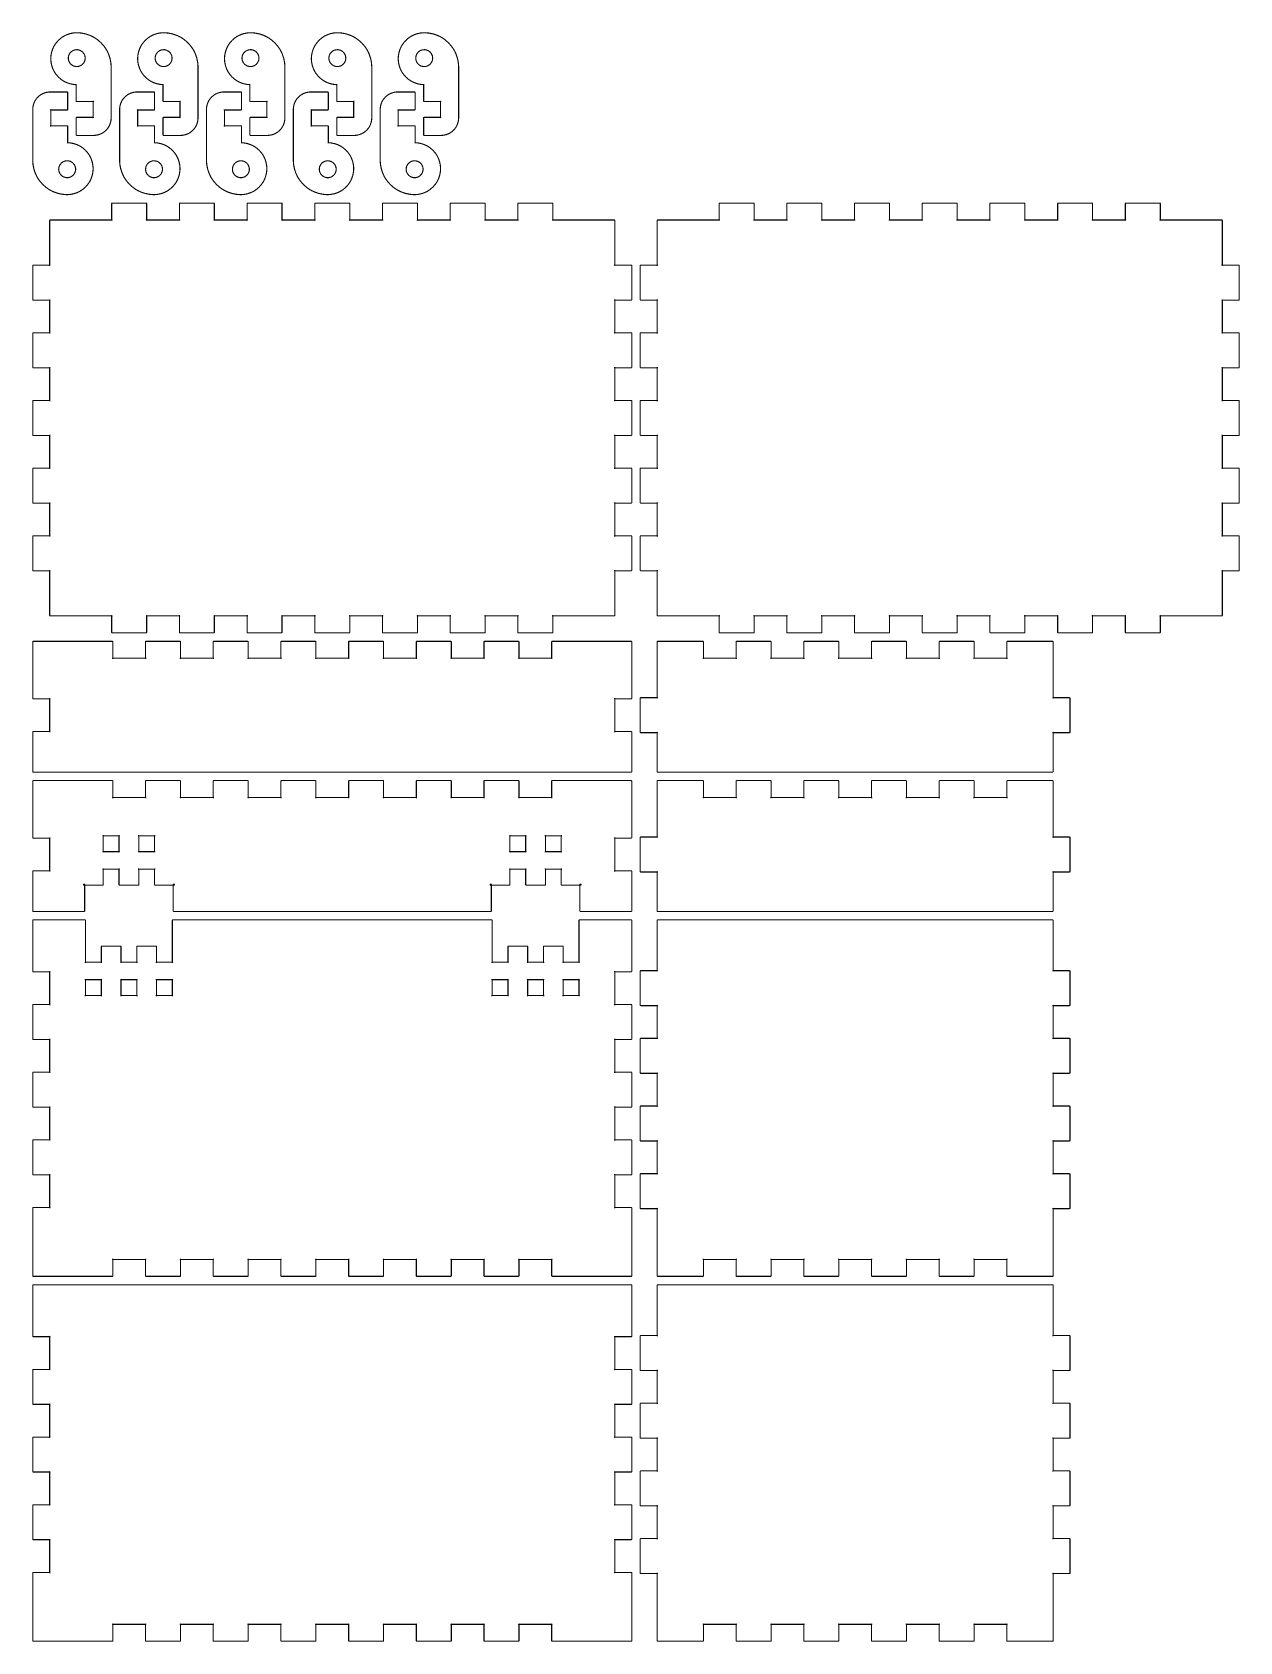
# Model space of a CAD drawing. Extents: x 10 to 224, y 10 to 295.
import ezdxf

# ---------------------------------------------------------------- set-up
doc = ezdxf.new("R2010")
doc.units = 0
doc.layers.get('0').update_dxf_attribs({"linetype": 'CONTINUOUS'})

msp = doc.modelspace()

# ---------------------------------------------------------------- linework, layer by layer
at = {"color": 0, "const_width": 0.2}
for points in [[(17.8001, 295.199), (17.6485, 295.199), (17.1979, 295.161), (16.6081, 295.044), (16.0404, 294.851), (15.6297, 294.659), (15.5002, 294.583), (15.3693, 294.509), (14.9972, 294.248), (14.5466, 293.853), (14.1511, 293.402), (13.8906, 293.032), (13.8162, 292.901), (13.7404, 292.771), (13.5489, 292.36), (13.356, 291.791), (13.2388, 291.201), (13.2002, 290.751), (13.2002, 290.599), (13.2002, 290.449), (13.2388, 289.999), (13.356, 289.41), (13.5489, 288.841), (13.7404, 288.43), (13.8162, 288.3), (13.8906, 288.17), (14.1511, 287.799), (14.5466, 287.348), (14.9972, 286.953), (15.3693, 286.693), (15.5002, 286.617), (15.6297, 286.542), (16.0404, 286.351), (16.6081, 286.158), (17.1979, 286.039), (17.6485, 285.999), (17.8001, 285.999), (17.7822, 285.999), (17.7285, 286.03), (17.6995, 286.083), (17.6995, 286.1), (17.6995, 283.1), (17.6995, 283.083), (17.7285, 283.03), (17.7822, 282.999), (17.8001, 282.999), (20.6995, 282.999), (20.7091, 282.999), (20.7409, 283.015), (20.7367, 283.038), (20.7133, 283.042), (20.6995, 283.01), (20.6995, 282.999), (20.6995, 280.201), (20.6995, 280.191), (20.7133, 280.159), (20.7367, 280.163), (20.7409, 280.187), (20.7091, 280.201), (20.6995, 280.201), (17.8001, 280.201), (17.7822, 280.201), (17.7285, 280.172), (17.6995, 280.118), (17.6995, 280.1), (17.6995, 277.1), (17.6995, 277.084), (17.7285, 277.03), (17.7822, 276.999), (17.8001, 276.999), (20.8001, 276.999), (20.9007, 276.999), (21.2053, 277.027), (21.6021, 277.106), (21.9852, 277.236), (22.2622, 277.366), (22.3504, 277.416), (22.4372, 277.467), (22.688, 277.642), (22.9912, 277.909), (23.2585, 278.212), (23.4335, 278.463), (23.4845, 278.55), (23.5341, 278.638), (23.6637, 278.915), (23.7932, 279.298), (23.8718, 279.695), (23.8993, 279.999), (23.8993, 280.1), (23.8993, 289.1), (23.8993, 289.3), (23.847, 289.898), (23.6913, 290.679), (23.4349, 291.433), (23.1813, 291.977), (23.0821, 292.15), (22.9815, 292.323), (22.637, 292.815), (22.112, 293.413), (21.5139, 293.94), (21.022, 294.284), (20.8497, 294.384), (20.6761, 294.484), (20.1318, 294.738), (19.378, 294.992), (18.5966, 295.148), (17.9985, 295.199), (17.8001, 295.199)], [(33.1997, 295.199), (33.0481, 295.199), (32.5975, 295.161), (32.0091, 295.044), (31.4399, 294.851), (31.0293, 294.659), (30.8997, 294.583), (30.7689, 294.509), (30.3982, 294.248), (29.9461, 293.853), (29.5506, 293.402), (29.2902, 293.032), (29.2158, 292.901), (29.14, 292.771), (28.9485, 292.36), (28.7555, 291.791), (28.6384, 291.201), (28.5998, 290.751), (28.5998, 290.599), (28.5998, 290.449), (28.6384, 289.999), (28.7555, 289.41), (28.9485, 288.841), (29.14, 288.43), (29.2158, 288.3), (29.2902, 288.17), (29.5506, 287.799), (29.9461, 287.348), (30.3982, 286.953), (30.7689, 286.693), (30.8997, 286.617), (31.0293, 286.542), (31.4399, 286.351), (32.0091, 286.158), (32.5975, 286.039), (33.0481, 285.999), (33.1997, 285.999), (33.1818, 285.999), (33.1294, 286.03), (33.1005, 286.083), (33.1005, 286.1), (33.1005, 283.1), (33.1005, 283.083), (33.1294, 283.03), (33.1818, 282.999), (33.1997, 282.999), (36.1005, 282.999), (36.11, 282.999), (36.1417, 283.015), (36.1379, 283.038), (36.1142, 283.042), (36.1005, 283.01), (36.1005, 282.999), (36.1005, 280.201), (36.1005, 280.191), (36.1142, 280.159), (36.1379, 280.163), (36.1417, 280.187), (36.11, 280.201), (36.1005, 280.201), (33.1997, 280.201), (33.1818, 280.201), (33.1294, 280.172), (33.1005, 280.118), (33.1005, 280.1), (33.1005, 277.1), (33.1005, 277.084), (33.1294, 277.03), (33.1818, 276.999), (33.1997, 276.999), (36.1996, 276.999), (36.3001, 276.999), (36.6049, 277.027), (37.0018, 277.106), (37.3849, 277.236), (37.6619, 277.366), (37.75, 277.416), (37.8368, 277.467), (38.0877, 277.642), (38.3907, 277.909), (38.6581, 278.212), (38.8331, 278.463), (38.8842, 278.55), (38.9336, 278.638), (39.0631, 278.915), (39.1943, 279.298), (39.2726, 279.695), (39.3002, 279.999), (39.3002, 280.1), (39.3002, 289.1), (39.3002, 289.3), (39.2465, 289.898), (39.0924, 290.679), (38.8359, 291.433), (38.5822, 291.977), (38.4831, 292.15), (38.3826, 292.323), (38.0379, 292.815), (37.513, 293.413), (36.915, 293.94), (36.4229, 294.284), (36.2507, 294.384), (36.0772, 294.484), (35.5328, 294.738), (34.7789, 294.992), (33.9976, 295.148), (33.3981, 295.199), (33.1997, 295.199)], [(48.6008, 295.199), (48.4491, 295.199), (47.9986, 295.161), (47.4087, 295.044), (46.8394, 294.851), (46.4287, 294.659), (46.2993, 294.583), (46.1684, 294.509), (45.7976, 294.248), (45.3471, 293.853), (44.9516, 293.402), (44.6913, 293.032), (44.6169, 292.901), (44.541, 292.771), (44.3495, 292.36), (44.1565, 291.791), (44.038, 291.201), (43.9995, 290.751), (43.9995, 290.599), (43.9995, 290.449), (44.038, 289.999), (44.1565, 289.41), (44.3495, 288.841), (44.541, 288.43), (44.6169, 288.3), (44.6913, 288.17), (44.9516, 287.799), (45.3471, 287.348), (45.7976, 286.953), (46.1684, 286.693), (46.2993, 286.617), (46.4287, 286.542), (46.8394, 286.351), (47.4087, 286.158), (47.9986, 286.039), (48.4491, 285.999), (48.6008, 285.999), (48.5828, 285.999), (48.5292, 286.03), (48.4999, 286.083), (48.4999, 286.1), (48.4999, 283.1), (48.4999, 283.083), (48.5292, 283.03), (48.5828, 282.999), (48.6008, 282.999), (51.4999, 282.999), (51.5098, 282.999), (51.5415, 283.015), (51.5373, 283.038), (51.5137, 283.042), (51.4999, 283.01), (51.4999, 282.999), (51.4999, 280.201), (51.4999, 280.191), (51.5137, 280.159), (51.5373, 280.163), (51.5415, 280.187), (51.5098, 280.201), (51.4999, 280.201), (48.6008, 280.201), (48.5828, 280.201), (48.5292, 280.172), (48.4999, 280.118), (48.4999, 280.1), (48.4999, 277.1), (48.4999, 277.084), (48.5292, 277.03), (48.5828, 276.999), (48.6008, 276.999), (51.6008, 276.999), (51.7013, 276.999), (52.0044, 277.027), (52.4013, 277.106), (52.7844, 277.236), (53.0613, 277.366), (53.1495, 277.416), (53.2363, 277.467), (53.4871, 277.642), (53.7916, 277.909), (54.0575, 278.212), (54.2339, 278.463), (54.2851, 278.55), (54.3348, 278.638), (54.4643, 278.915), (54.5938, 279.298), (54.6724, 279.695), (54.7, 279.999), (54.7, 280.1), (54.7, 289.1), (54.7, 289.3), (54.6474, 289.898), (54.4918, 290.679), (54.2354, 291.433), (53.9821, 291.977), (53.8826, 292.15), (53.782, 292.323), (53.4377, 292.815), (52.9124, 293.413), (52.3145, 293.94), (51.8223, 294.284), (51.6502, 294.384), (51.4766, 294.484), (50.9323, 294.738), (50.1784, 294.992), (49.397, 295.148), (48.799, 295.199), (48.6008, 295.199)], [(64.0002, 295.199), (63.8485, 295.199), (63.398, 295.161), (62.8082, 295.044), (62.2406, 294.851), (61.83, 294.659), (61.7001, 294.583), (61.5692, 294.509), (61.1974, 294.248), (60.7466, 293.853), (60.3511, 293.402), (60.0908, 293.032), (60.0163, 292.901), (59.9405, 292.771), (59.7489, 292.36), (59.5559, 291.791), (59.4388, 291.201), (59.4004, 290.751), (59.4004, 290.599), (59.4004, 290.449), (59.4388, 289.999), (59.5559, 289.41), (59.7489, 288.841), (59.9405, 288.43), (60.0163, 288.3), (60.0908, 288.17), (60.3511, 287.799), (60.7466, 287.348), (61.1974, 286.953), (61.5692, 286.693), (61.7001, 286.617), (61.83, 286.542), (62.2406, 286.351), (62.8082, 286.158), (63.398, 286.039), (63.8485, 285.999), (64.0002, 285.999), (63.9822, 285.999), (63.9286, 286.03), (63.8997, 286.083), (63.8997, 286.1), (63.8997, 283.1), (63.8997, 283.083), (63.9286, 283.03), (63.9822, 282.999), (64.0002, 282.999), (66.8997, 282.999), (66.9092, 282.999), (66.941, 283.015), (66.9368, 283.038), (66.9135, 283.042), (66.8997, 283.01), (66.8997, 282.999), (66.8997, 280.201), (66.8997, 280.191), (66.9135, 280.159), (66.9368, 280.163), (66.941, 280.187), (66.9092, 280.201), (66.8997, 280.201), (64.0002, 280.201), (63.9822, 280.201), (63.9286, 280.172), (63.8997, 280.118), (63.8997, 280.1), (63.8997, 277.1), (63.8997, 277.084), (63.9286, 277.03), (63.9822, 276.999), (64.0002, 276.999), (67.0003, 276.999), (67.1008, 276.999), (67.4053, 277.027), (67.8021, 277.106), (68.1852, 277.236), (68.4622, 277.366), (68.5504, 277.416), (68.6375, 277.467), (68.888, 277.642), (69.1914, 277.909), (69.4588, 278.212), (69.6337, 278.463), (69.6845, 278.55), (69.7343, 278.638), (69.8638, 278.915), (69.9946, 279.298), (70.0733, 279.695), (70.1008, 279.999), (70.1008, 280.1), (70.1008, 289.1), (70.1008, 289.3), (70.0472, 289.898), (69.8913, 290.679), (69.6352, 291.433), (69.3815, 291.977), (69.2824, 292.15), (69.1815, 292.323), (68.8372, 292.815), (68.3122, 293.413), (67.7139, 293.94), (67.2222, 294.284), (67.05, 294.384), (66.8761, 294.484), (66.3317, 294.738), (65.5782, 294.992), (64.7968, 295.148), (64.1985, 295.199), (64.0002, 295.199)], [(79.3997, 295.199), (79.2484, 295.199), (78.7975, 295.161), (78.2077, 295.044), (77.64, 294.851), (77.2294, 294.659), (77.0999, 294.583), (76.9691, 294.509), (76.5983, 294.248), (76.1464, 293.853), (75.7509, 293.402), (75.4902, 293.032), (75.4158, 292.901), (75.3403, 292.771), (75.1487, 292.36), (74.9558, 291.791), (74.8386, 291.201), (74.7998, 290.751), (74.7998, 290.599), (74.7998, 290.449), (74.8386, 289.999), (74.9558, 289.41), (75.1487, 288.841), (75.3403, 288.43), (75.4158, 288.3), (75.4902, 288.17), (75.7509, 287.799), (76.1464, 287.348), (76.5983, 286.953), (76.9691, 286.693), (77.0999, 286.617), (77.2294, 286.542), (77.64, 286.351), (78.2077, 286.158), (78.7975, 286.039), (79.2484, 285.999), (79.3997, 285.999), (79.3821, 285.999), (79.3281, 286.03), (79.2992, 286.083), (79.2992, 286.1), (79.2992, 283.1), (79.2992, 283.083), (79.3281, 283.03), (79.3821, 282.999), (79.3997, 282.999), (82.2992, 282.999), (82.3087, 282.999), (82.3405, 283.015), (82.3366, 283.038), (82.3129, 283.042), (82.2992, 283.01), (82.2992, 282.999), (82.2992, 280.201), (82.2992, 280.191), (82.3129, 280.159), (82.3366, 280.163), (82.3405, 280.187), (82.3087, 280.201), (82.2992, 280.201), (79.3997, 280.201), (79.3821, 280.201), (79.3281, 280.172), (79.2992, 280.118), (79.2992, 280.1), (79.2992, 277.1), (79.2992, 277.084), (79.3281, 277.03), (79.3821, 276.999), (79.3997, 276.999), (82.3997, 276.999), (82.5003, 276.999), (82.8051, 277.027), (83.2019, 277.106), (83.5851, 277.236), (83.862, 277.366), (83.9502, 277.416), (84.037, 277.467), (84.2878, 277.642), (84.5908, 277.909), (84.8582, 278.212), (85.0332, 278.463), (85.0844, 278.55), (85.1337, 278.638), (85.2632, 278.915), (85.3944, 279.298), (85.4728, 279.695), (85.5003, 279.999), (85.5003, 280.1), (85.5003, 289.1), (85.5003, 289.3), (85.4467, 289.898), (85.2921, 290.679), (85.036, 291.433), (84.7824, 291.977), (84.6832, 292.15), (84.5827, 292.323), (84.238, 292.815), (83.7131, 293.413), (83.1137, 293.94), (82.6216, 294.284), (82.4509, 294.384), (82.2773, 294.484), (81.733, 294.738), (80.9791, 294.992), (80.1977, 295.148), (79.5983, 295.199), (79.3997, 295.199)], [(16.0996, 266.5), (16.2498, 266.5), (16.7004, 266.54), (17.2902, 266.657), (17.858, 266.85), (18.2687, 267.042), (18.3996, 267.116), (18.5291, 267.192), (18.9012, 267.452), (19.3518, 267.848), (19.7473, 268.3), (20.0077, 268.671), (20.0835, 268.8), (20.1579, 268.931), (20.3495, 269.342), (20.5424, 269.91), (20.6595, 270.499), (20.6995, 270.95), (20.6995, 271.1), (20.6995, 271.252), (20.6595, 271.702), (20.5424, 272.292), (20.3495, 272.86), (20.1579, 273.27), (20.0835, 273.4), (20.0077, 273.531), (19.7473, 273.902), (19.3518, 274.354), (18.9012, 274.749), (18.5291, 275.01), (18.3996, 275.084), (18.2687, 275.16), (17.858, 275.351), (17.2902, 275.544), (16.7004, 275.661), (16.2498, 275.7), (16.0996, 275.7), (16.1162, 275.7), (16.1699, 275.671), (16.2002, 275.617), (16.2002, 275.6), (16.2002, 278.599), (16.2002, 278.617), (16.1699, 278.671), (16.1162, 278.7), (16.0996, 278.7), (13.2002, 278.7), (13.1892, 278.7), (13.1575, 278.686), (13.1616, 278.663), (13.1851, 278.658), (13.2002, 278.69), (13.2002, 278.7), (13.2002, 281.5), (13.2002, 281.511), (13.1851, 281.543), (13.1616, 281.537), (13.1575, 281.515), (13.1892, 281.5), (13.2002, 281.5), (16.0996, 281.5), (16.1162, 281.5), (16.1699, 281.529), (16.2002, 281.583), (16.2002, 281.599), (16.2002, 284.599), (16.2002, 284.617), (16.1699, 284.671), (16.1162, 284.7), (16.0996, 284.7), (13.0996, 284.7), (12.9977, 284.7), (12.6931, 284.674), (12.2962, 284.595), (11.9131, 284.466), (11.6362, 284.336), (11.5493, 284.285), (11.4612, 284.236), (11.2103, 284.059), (10.9072, 283.792), (10.6412, 283.489), (10.4648, 283.238), (10.4152, 283.15), (10.3642, 283.063), (10.2347, 282.786), (10.1051, 282.403), (10.0266, 282.006), (10.0004, 281.701), (10.0004, 281.599), (10.0004, 272.6), (10.0004, 272.401), (10.0514, 271.803), (10.2071, 271.022), (10.4635, 270.268), (10.717, 269.723), (10.8176, 269.55), (10.9168, 269.378), (11.2613, 268.885), (11.7864, 268.288), (12.3844, 267.763), (12.8764, 267.418), (13.05, 267.317), (13.2223, 267.218), (13.7666, 266.965), (14.5204, 266.708), (15.3017, 266.553), (15.8998, 266.5), (16.0996, 266.5)], [(31.4992, 266.5), (31.6494, 266.5), (32.1, 266.54), (32.6898, 266.657), (33.2589, 266.85), (33.6696, 267.042), (33.8005, 267.116), (33.9301, 267.192), (34.3008, 267.452), (34.7514, 267.848), (35.1482, 268.3), (35.4087, 268.671), (35.4845, 268.8), (35.5589, 268.931), (35.7505, 269.342), (35.9435, 269.91), (36.0606, 270.499), (36.1005, 270.95), (36.1005, 271.1), (36.1005, 271.252), (36.0606, 271.702), (35.9435, 272.292), (35.7505, 272.86), (35.5589, 273.27), (35.4845, 273.4), (35.4087, 273.531), (35.1482, 273.902), (34.7514, 274.354), (34.3008, 274.749), (33.9301, 275.01), (33.8005, 275.084), (33.6696, 275.16), (33.2589, 275.351), (32.6898, 275.544), (32.1, 275.661), (31.6494, 275.7), (31.4992, 275.7), (31.5157, 275.7), (31.5695, 275.671), (31.5998, 275.617), (31.5998, 275.6), (31.5998, 278.599), (31.5998, 278.617), (31.5695, 278.671), (31.5157, 278.7), (31.4992, 278.7), (28.5998, 278.7), (28.5888, 278.7), (28.5571, 278.686), (28.5612, 278.663), (28.5846, 278.658), (28.5998, 278.69), (28.5998, 278.7), (28.5998, 281.5), (28.5998, 281.511), (28.5846, 281.543), (28.5612, 281.537), (28.5571, 281.515), (28.5888, 281.5), (28.5998, 281.5), (31.4992, 281.5), (31.5157, 281.5), (31.5695, 281.529), (31.5998, 281.583), (31.5998, 281.599), (31.5998, 284.599), (31.5998, 284.617), (31.5695, 284.671), (31.5157, 284.7), (31.4992, 284.7), (28.4992, 284.7), (28.3972, 284.7), (28.0941, 284.674), (27.6972, 284.595), (27.3141, 284.466), (27.0371, 284.336), (26.9503, 284.285), (26.8621, 284.236), (26.6113, 284.059), (26.3081, 283.792), (26.0408, 283.489), (25.8644, 283.238), (25.8148, 283.15), (25.7638, 283.063), (25.6343, 282.786), (25.5047, 282.403), (25.4262, 282.006), (25.4, 281.701), (25.4, 281.599), (25.4, 272.6), (25.4, 272.401), (25.4524, 271.803), (25.6081, 271.022), (25.863, 270.268), (26.1166, 269.723), (26.2172, 269.55), (26.3164, 269.378), (26.6609, 268.885), (27.1859, 268.288), (27.784, 267.763), (28.2759, 267.418), (28.4496, 267.317), (28.6218, 267.218), (29.1662, 266.965), (29.92, 266.708), (30.7013, 266.553), (31.2994, 266.5), (31.4992, 266.5)], [(46.9, 266.5), (47.0503, 266.5), (47.5008, 266.54), (48.0893, 266.657), (48.6586, 266.85), (49.0693, 267.042), (49.2002, 267.116), (49.3296, 267.192), (49.7004, 267.452), (50.1523, 267.848), (50.5478, 268.3), (50.8081, 268.671), (50.884, 268.8), (50.9584, 268.931), (51.15, 269.342), (51.3429, 269.91), (51.46, 270.499), (51.4999, 270.95), (51.4999, 271.1), (51.4999, 271.252), (51.46, 271.702), (51.3429, 272.292), (51.15, 272.86), (50.9584, 273.27), (50.884, 273.4), (50.8081, 273.531), (50.5478, 273.902), (50.1523, 274.354), (49.7004, 274.749), (49.3296, 275.01), (49.2002, 275.084), (49.0693, 275.16), (48.6586, 275.351), (48.0893, 275.544), (47.5008, 275.661), (47.0503, 275.7), (46.9, 275.7), (46.9166, 275.7), (46.9706, 275.671), (46.9995, 275.617), (46.9995, 275.6), (46.9995, 278.599), (46.9995, 278.617), (46.9706, 278.671), (46.9166, 278.7), (46.9, 278.7), (43.9995, 278.7), (43.9882, 278.7), (43.9568, 278.686), (43.9621, 278.663), (43.9843, 278.658), (43.9995, 278.69), (43.9995, 278.7), (43.9995, 281.5), (43.9995, 281.511), (43.9843, 281.543), (43.9621, 281.537), (43.9568, 281.515), (43.9882, 281.5), (43.9995, 281.5), (46.9, 281.5), (46.9166, 281.5), (46.9706, 281.529), (46.9995, 281.583), (46.9995, 281.599), (46.9995, 284.599), (46.9995, 284.617), (46.9706, 284.671), (46.9166, 284.7), (46.9, 284.7), (43.9, 284.7), (43.7981, 284.7), (43.4936, 284.674), (43.0967, 284.595), (42.7136, 284.466), (42.4367, 284.336), (42.3499, 284.285), (42.2617, 284.236), (42.0109, 284.059), (41.7079, 283.792), (41.4405, 283.489), (41.2655, 283.238), (41.2157, 283.15), (41.1649, 283.063), (41.0351, 282.786), (40.9042, 282.403), (40.8259, 282.006), (40.7995, 281.701), (40.7995, 281.599), (40.7995, 272.6), (40.7995, 272.401), (40.852, 271.803), (41.0076, 271.022), (41.2627, 270.268), (41.5163, 269.723), (41.6168, 269.55), (41.716, 269.378), (42.0606, 268.885), (42.587, 268.288), (43.1849, 267.763), (43.6771, 267.418), (43.8506, 267.317), (44.0228, 267.218), (44.5671, 266.965), (45.321, 266.708), (46.1024, 266.553), (46.7004, 266.5), (46.9, 266.5)], [(62.2999, 266.5), (62.4498, 266.5), (62.9006, 266.54), (63.4905, 266.657), (64.0581, 266.85), (64.4687, 267.042), (64.5996, 267.116), (64.7291, 267.192), (65.1013, 267.452), (65.5518, 267.848), (65.9476, 268.3), (66.2079, 268.671), (66.2838, 268.8), (66.3582, 268.931), (66.5498, 269.342), (66.7424, 269.91), (66.8595, 270.499), (66.8997, 270.95), (66.8997, 271.1), (66.8997, 271.252), (66.8595, 271.702), (66.7424, 272.292), (66.5498, 272.86), (66.3582, 273.27), (66.2838, 273.4), (66.2079, 273.531), (65.9476, 273.902), (65.5518, 274.354), (65.1013, 274.749), (64.7291, 275.01), (64.5996, 275.084), (64.4687, 275.16), (64.0581, 275.351), (63.4905, 275.544), (62.9006, 275.661), (62.4498, 275.7), (62.2999, 275.7), (62.3164, 275.7), (62.3701, 275.671), (62.4004, 275.617), (62.4004, 275.6), (62.4004, 278.599), (62.4004, 278.617), (62.3701, 278.671), (62.3164, 278.7), (62.2999, 278.7), (59.4004, 278.7), (59.3894, 278.7), (59.3577, 278.686), (59.3619, 278.663), (59.3852, 278.658), (59.4004, 278.69), (59.4004, 278.7), (59.4004, 281.5), (59.4004, 281.511), (59.3852, 281.543), (59.3619, 281.537), (59.3577, 281.515), (59.3894, 281.5), (59.4004, 281.5), (62.2999, 281.5), (62.3164, 281.5), (62.3701, 281.529), (62.4004, 281.583), (62.4004, 281.599), (62.4004, 284.599), (62.4004, 284.617), (62.3701, 284.671), (62.3164, 284.7), (62.2999, 284.7), (59.2998, 284.7), (59.1979, 284.7), (58.8931, 284.674), (58.4962, 284.595), (58.1131, 284.466), (57.8362, 284.336), (57.7494, 284.285), (57.6612, 284.236), (57.4104, 284.059), (57.1073, 283.792), (56.8413, 283.489), (56.6649, 283.238), (56.6152, 283.15), (56.5644, 283.063), (56.4349, 282.786), (56.3051, 282.403), (56.2268, 282.006), (56.2007, 281.701), (56.2007, 281.599), (56.2007, 272.6), (56.2007, 272.401), (56.2515, 271.803), (56.4074, 271.022), (56.6635, 270.268), (56.9172, 269.723), (57.0177, 269.55), (57.1168, 269.378), (57.4615, 268.885), (57.9864, 268.288), (58.5844, 267.763), (59.0765, 267.418), (59.2501, 267.317), (59.4222, 267.218), (59.9666, 266.965), (60.7205, 266.708), (61.5019, 266.553), (62.0998, 266.5), (62.2999, 266.5)], [(77.7007, 266.5), (77.851, 266.5), (78.3015, 266.54), (78.8899, 266.657), (79.459, 266.85), (79.8696, 267.042), (80.0005, 267.116), (80.1303, 267.192), (80.5007, 267.452), (80.9516, 267.848), (81.347, 268.3), (81.6074, 268.671), (81.6832, 268.8), (81.7577, 268.931), (81.9492, 269.342), (82.1422, 269.91), (82.2593, 270.499), (82.2992, 270.95), (82.2992, 271.1), (82.2992, 271.252), (82.2593, 271.702), (82.1422, 272.292), (81.9492, 272.86), (81.7577, 273.27), (81.6832, 273.4), (81.6074, 273.531), (81.347, 273.902), (80.9516, 274.354), (80.5007, 274.749), (80.1303, 275.01), (80.0005, 275.084), (79.8696, 275.16), (79.459, 275.351), (78.8899, 275.544), (78.3015, 275.661), (77.851, 275.7), (77.7007, 275.7), (77.7173, 275.7), (77.7709, 275.671), (77.7998, 275.617), (77.7998, 275.6), (77.7998, 278.599), (77.7998, 278.617), (77.7709, 278.671), (77.7173, 278.7), (77.7007, 278.7), (74.7998, 278.7), (74.7889, 278.7), (74.7571, 278.686), (74.7614, 278.663), (74.7847, 278.658), (74.7998, 278.69), (74.7998, 278.7), (74.7998, 281.5), (74.7998, 281.511), (74.7847, 281.543), (74.7614, 281.537), (74.7571, 281.515), (74.7889, 281.5), (74.7998, 281.5), (77.7007, 281.5), (77.7173, 281.5), (77.7709, 281.529), (77.7998, 281.583), (77.7998, 281.599), (77.7998, 284.599), (77.7998, 284.617), (77.7709, 284.671), (77.7173, 284.7), (77.7007, 284.7), (74.6993, 284.7), (74.5973, 284.7), (74.2943, 284.674), (73.8974, 284.595), (73.5143, 284.466), (73.2374, 284.336), (73.1502, 284.285), (73.062, 284.236), (72.8116, 284.059), (72.5082, 283.792), (72.2408, 283.489), (72.0644, 283.238), (72.015, 283.15), (71.9638, 283.063), (71.8344, 282.786), (71.7049, 282.403), (71.6262, 282.006), (71.6001, 281.701), (71.6001, 281.599), (71.6001, 272.6), (71.6001, 272.401), (71.6523, 271.803), (71.8083, 271.022), (72.063, 270.268), (72.3166, 269.723), (72.4172, 269.55), (72.5166, 269.378), (72.861, 268.885), (73.3859, 268.288), (73.9842, 267.763), (74.476, 267.418), (74.6495, 267.317), (74.822, 267.218), (75.3664, 266.965), (76.1213, 266.708), (76.9013, 266.553), (77.501, 266.5), (77.7007, 266.5)], [(13.0996, 191.8), (23.9999, 191.8), (24.0096, 191.8), (24.0412, 191.815), (24.0371, 191.838), (24.0137, 191.842), (23.9999, 191.811), (23.9999, 191.8), (23.9999, 188.9), (23.9999, 188.884), (24.0289, 188.83), (24.0826, 188.8), (24.1005, 188.8), (30.1005, 188.8), (30.117, 188.8), (30.1708, 188.83), (30.1997, 188.884), (30.1997, 188.9), (30.1997, 191.8), (30.1997, 191.811), (30.1845, 191.842), (30.1625, 191.838), (30.157, 191.815), (30.1887, 191.8), (30.1997, 191.8), (35.9999, 191.8), (36.0094, 191.8), (36.0412, 191.815), (36.037, 191.838), (36.0137, 191.842), (35.9999, 191.811), (35.9999, 191.8), (35.9999, 188.9), (35.9999, 188.884), (36.0288, 188.83), (36.0825, 188.8), (36.1005, 188.8), (42.1005, 188.8), (42.1171, 188.8), (42.1707, 188.83), (42.1996, 188.884), (42.1996, 188.9), (42.1996, 191.8), (42.1996, 191.811), (42.1845, 191.842), (42.1626, 191.838), (42.1569, 191.815), (42.1887, 191.8), (42.1996, 191.8), (48, 191.8), (48.0095, 191.8), (48.0413, 191.815), (48.037, 191.838), (48.0138, 191.842), (48, 191.811), (48, 191.8), (48, 188.9), (48, 188.884), (48.0289, 188.83), (48.0826, 188.8), (48.1005, 188.8), (54.1002, 188.8), (54.1168, 188.8), (54.1708, 188.83), (54.1997, 188.884), (54.1997, 188.9), (54.1997, 191.8), (54.1997, 191.811), (54.1845, 191.842), (54.1623, 191.838), (54.157, 191.815), (54.1884, 191.8), (54.1997, 191.8), (59.9997, 191.8), (60.0093, 191.8), (60.041, 191.815), (60.0371, 191.838), (60.0135, 191.842), (59.9997, 191.811), (59.9997, 191.8), (59.9997, 188.9), (59.9997, 188.884), (60.0287, 188.83), (60.0826, 188.8), (60.1003, 188.8), (66.1003, 188.8), (66.1169, 188.8), (66.1705, 188.83), (66.1995, 188.884), (66.1995, 188.9), (66.1995, 191.8), (66.1995, 191.811), (66.1843, 191.842), (66.1624, 191.838), (66.1568, 191.815), (66.1885, 191.8), (66.1995, 191.8), (71.9998, 191.8), (72.0094, 191.8), (72.0411, 191.815), (72.0369, 191.838), (72.0136, 191.842), (71.9998, 191.811), (71.9998, 191.8), (71.9998, 188.9), (71.9998, 188.884), (72.0288, 188.83), (72.0824, 188.8), (72.1004, 188.8), (78.1004, 188.8), (78.117, 188.8), (78.1706, 188.83), (78.1995, 188.884), (78.1995, 188.9), (78.1995, 191.8), (78.1995, 191.811), (78.1844, 191.842), (78.1625, 191.838), (78.1569, 191.815), (78.1886, 191.8), (78.1995, 191.8), (83.9996, 191.8), (84.0094, 191.8), (84.0412, 191.815), (84.037, 191.838), (84.0133, 191.842), (83.9996, 191.811), (83.9996, 191.8), (83.9996, 188.9), (83.9996, 188.884), (84.0285, 188.83), (84.0825, 188.8), (84.1005, 188.8), (90.1001, 188.8), (90.1167, 188.8), (90.1707, 188.83), (90.1996, 188.884), (90.1996, 188.9), (90.1996, 191.8), (90.1996, 191.811), (90.1845, 191.842), (90.1622, 191.838), (90.1569, 191.815), (90.1883, 191.8), (90.1996, 191.8), (95.9997, 191.8), (96.0092, 191.8), (96.0409, 191.815), (96.0367, 191.838), (96.0134, 191.842), (95.9997, 191.811), (95.9997, 191.8), (95.9997, 188.9), (95.9997, 188.884), (96.0286, 188.83), (96.0822, 188.8), (96.1002, 188.8), (102.1, 188.8), (102.117, 188.8), (102.17, 188.83), (102.199, 188.884), (102.199, 188.9), (102.199, 191.8), (102.199, 191.811), (102.184, 191.842), (102.162, 191.838), (102.157, 191.815), (102.188, 191.8), (102.199, 191.8), (113.1, 191.8), (113.116, 191.8), (113.17, 191.83), (113.2, 191.884), (113.2, 191.9), (113.2, 199.8), (113.2, 199.812), (113.185, 199.843), (113.162, 199.838), (113.158, 199.815), (113.189, 199.8), (113.2, 199.8), (116.1, 199.8), (116.116, 199.8), (116.17, 199.829), (116.2, 199.883), (116.2, 199.9), (116.2, 205.899), (116.2, 205.917), (116.17, 205.971), (116.116, 206), (116.1, 206), (113.2, 206), (113.189, 206), (113.158, 205.986), (113.162, 205.963), (113.185, 205.959), (113.2, 205.99), (113.2, 206), (113.2, 211.8), (113.2, 211.811), (113.185, 211.843), (113.162, 211.837), (113.158, 211.816), (113.189, 211.8), (113.2, 211.8), (116.1, 211.8), (116.116, 211.8), (116.17, 211.829), (116.2, 211.883), (116.2, 211.899), (116.2, 217.9), (116.2, 217.918), (116.17, 217.971), (116.116, 218), (116.1, 218), (113.2, 218), (113.189, 218), (113.158, 217.986), (113.162, 217.963), (113.185, 217.959), (113.2, 217.991), (113.2, 218), (113.2, 223.8), (113.2, 223.811), (113.185, 223.843), (113.162, 223.838), (113.158, 223.816), (113.189, 223.8), (113.2, 223.8), (116.1, 223.8), (116.116, 223.8), (116.17, 223.829), (116.2, 223.883), (116.2, 223.9), (116.2, 229.9), (116.2, 229.917), (116.17, 229.971), (116.116, 230), (116.1, 230), (113.2, 230), (113.189, 230), (113.158, 229.986), (113.162, 229.963), (113.185, 229.959), (113.2, 229.99), (113.2, 230), (113.2, 235.8), (113.2, 235.811), (113.185, 235.843), (113.162, 235.838), (113.158, 235.815), (113.189, 235.8), (113.2, 235.8), (116.1, 235.8), (116.116, 235.8), (116.17, 235.829), (116.2, 235.883), (116.2, 235.899), (116.2, 241.899), (116.2, 241.917), (116.17, 241.971), (116.116, 242), (116.1, 242), (113.2, 242), (113.189, 242), (113.158, 241.986), (113.162, 241.963), (113.185, 241.959), (113.2, 241.99), (113.2, 242), (113.2, 247.8), (113.2, 247.811), (113.185, 247.843), (113.162, 247.837), (113.158, 247.815), (113.189, 247.8), (113.2, 247.8), (116.1, 247.8), (116.116, 247.8), (116.17, 247.829), (116.2, 247.883), (116.2, 247.899), (116.2, 253.901), (116.2, 253.919), (116.17, 253.971), (116.116, 254), (116.1, 254), (113.2, 254), (113.189, 254), (113.158, 253.986), (113.162, 253.963), (113.185, 253.959), (113.2, 253.99), (113.2, 254), (113.2, 261.9), (113.2, 261.918), (113.17, 261.971), (113.116, 262), (113.1, 262), (102.199, 262), (102.188, 262), (102.157, 261.986), (102.162, 261.962), (102.184, 261.958), (102.199, 261.99), (102.199, 262), (102.199, 264.9), (102.199, 264.918), (102.17, 264.971), (102.117, 265), (102.1, 265), (96.1002, 265), (96.0822, 265), (96.0286, 264.971), (95.9997, 264.918), (95.9997, 264.9), (95.9997, 262), (95.9997, 261.99), (96.0134, 261.958), (96.0367, 261.962), (96.0409, 261.986), (96.0092, 262), (95.9997, 262), (90.1996, 262), (90.1883, 262), (90.1569, 261.986), (90.1622, 261.962), (90.1845, 261.958), (90.1996, 261.99), (90.1996, 262), (90.1996, 264.9), (90.1996, 264.918), (90.1707, 264.971), (90.1167, 265), (90.1001, 265), (84.1005, 265), (84.0825, 265), (84.0285, 264.971), (83.9996, 264.918), (83.9996, 264.9), (83.9996, 262), (83.9996, 261.99), (84.0133, 261.958), (84.037, 261.962), (84.0412, 261.986), (84.0094, 262), (83.9996, 262), (78.1995, 262), (78.1886, 262), (78.1569, 261.986), (78.1625, 261.962), (78.1844, 261.958), (78.1995, 261.99), (78.1995, 262), (78.1995, 264.9), (78.1995, 264.918), (78.1706, 264.971), (78.117, 265), (78.1004, 265), (72.1004, 265), (72.0824, 265), (72.0288, 264.971), (71.9998, 264.918), (71.9998, 264.9), (71.9998, 262), (71.9998, 261.99), (72.0136, 261.958), (72.0369, 261.962), (72.0411, 261.986), (72.0094, 262), (71.9998, 262), (66.1995, 262), (66.1885, 262), (66.1568, 261.986), (66.1624, 261.962), (66.1843, 261.958), (66.1995, 261.99), (66.1995, 262), (66.1995, 264.9), (66.1995, 264.918), (66.1705, 264.971), (66.1169, 265), (66.1003, 265), (60.1003, 265), (60.0826, 265), (60.0287, 264.971), (59.9997, 264.918), (59.9997, 264.9), (59.9997, 262), (59.9997, 261.99), (60.0135, 261.958), (60.0371, 261.962), (60.041, 261.986), (60.0093, 262), (59.9997, 262), (54.1997, 262), (54.1884, 262), (54.157, 261.986), (54.1623, 261.962), (54.1845, 261.958), (54.1997, 261.99), (54.1997, 262), (54.1997, 264.9), (54.1997, 264.918), (54.1708, 264.971), (54.1168, 265), (54.1002, 265), (48.1005, 265), (48.0826, 265), (48.0289, 264.971), (48, 264.918), (48, 264.9), (48, 262), (48, 261.99), (48.0138, 261.958), (48.037, 261.962), (48.0413, 261.986), (48.0095, 262), (48, 262), (42.1996, 262), (42.1887, 262), (42.1569, 261.986), (42.1626, 261.962), (42.1845, 261.958), (42.1996, 261.99), (42.1996, 262), (42.1996, 264.9), (42.1996, 264.918), (42.1707, 264.971), (42.1171, 265), (42.1005, 265), (36.1005, 265), (36.0825, 265), (36.0288, 264.971), (35.9999, 264.918), (35.9999, 264.9), (35.9999, 262), (35.9999, 261.99), (36.0137, 261.958), (36.037, 261.962), (36.0412, 261.986), (36.0094, 262), (35.9999, 262), (30.1997, 262), (30.1887, 262), (30.157, 261.986), (30.1625, 261.962), (30.1845, 261.958), (30.1997, 261.99), (30.1997, 262), (30.1997, 264.9), (30.1997, 264.918), (30.1708, 264.971), (30.117, 265), (30.1005, 265), (24.1005, 265), (24.0826, 265), (24.0289, 264.971), (23.9999, 264.918), (23.9999, 264.9), (23.9999, 262), (23.9999, 261.99), (24.0137, 261.958), (24.0371, 261.962), (24.0412, 261.986), (24.0096, 262), (23.9999, 262), (13.0996, 262), (13.0817, 262), (13.0294, 261.971), (13.0004, 261.918), (13.0004, 261.9), (13.0004, 254), (13.0004, 253.99), (13.0142, 253.959), (13.0376, 253.963), (13.0418, 253.986), (13.0101, 254), (13.0004, 254), (10.0996, 254), (10.0817, 254), (10.0294, 253.971), (10.0004, 253.919), (10.0004, 253.901), (10.0004, 247.899), (10.0004, 247.883), (10.0294, 247.829), (10.0817, 247.8), (10.0996, 247.8), (13.0004, 247.8), (13.0101, 247.8), (13.0418, 247.815), (13.0376, 247.837), (13.0142, 247.843), (13.0004, 247.811), (13.0004, 247.8), (13.0004, 242), (13.0004, 241.99), (13.0142, 241.959), (13.0376, 241.963), (13.0418, 241.986), (13.0101, 242), (13.0004, 242), (10.0996, 242), (10.0817, 242), (10.0294, 241.971), (10.0004, 241.917), (10.0004, 241.899), (10.0004, 235.899), (10.0004, 235.883), (10.0294, 235.829), (10.0817, 235.8), (10.0996, 235.8), (13.0004, 235.8), (13.0101, 235.8), (13.0418, 235.815), (13.0376, 235.838), (13.0142, 235.843), (13.0004, 235.811), (13.0004, 235.8), (13.0004, 230), (13.0004, 229.99), (13.0142, 229.959), (13.0376, 229.963), (13.0418, 229.986), (13.0101, 230), (13.0004, 230), (10.0996, 230), (10.0817, 230), (10.0294, 229.971), (10.0004, 229.917), (10.0004, 229.9), (10.0004, 223.9), (10.0004, 223.883), (10.0294, 223.829), (10.0817, 223.8), (10.0996, 223.8), (13.0004, 223.8), (13.0101, 223.8), (13.0418, 223.816), (13.0376, 223.838), (13.0142, 223.843), (13.0004, 223.811), (13.0004, 223.8), (13.0004, 218), (13.0004, 217.991), (13.0142, 217.959), (13.0376, 217.963), (13.0418, 217.986), (13.0101, 218), (13.0004, 218), (10.0996, 218), (10.0817, 218), (10.0294, 217.971), (10.0004, 217.918), (10.0004, 217.9), (10.0004, 211.899), (10.0004, 211.883), (10.0294, 211.829), (10.0817, 211.8), (10.0996, 211.8), (13.0004, 211.8), (13.0101, 211.8), (13.0418, 211.816), (13.0376, 211.837), (13.0142, 211.843), (13.0004, 211.811), (13.0004, 211.8), (13.0004, 206), (13.0004, 205.99), (13.0142, 205.959), (13.0376, 205.963), (13.0418, 205.986), (13.0101, 206), (13.0004, 206), (10.0996, 206), (10.0817, 206), (10.0294, 205.971), (10.0004, 205.917), (10.0004, 205.899), (10.0004, 199.9), (10.0004, 199.883), (10.0294, 199.829), (10.0817, 199.8), (10.0996, 199.8), (13.0004, 199.8), (13.0101, 199.8), (13.0418, 199.815), (13.0376, 199.838), (13.0142, 199.843), (13.0004, 199.812), (13.0004, 199.8), (13.0004, 191.9), (13.0004, 191.884), (13.0294, 191.83), (13.0817, 191.8), (13.0996, 191.8)], [(120.8, 191.8), (131.7, 191.8), (131.71, 191.8), (131.742, 191.815), (131.738, 191.838), (131.714, 191.842), (131.7, 191.811), (131.7, 191.8), (131.7, 188.9), (131.7, 188.884), (131.729, 188.83), (131.782, 188.8), (131.8, 188.8), (137.8, 188.8), (137.816, 188.8), (137.87, 188.83), (137.9, 188.884), (137.9, 188.9), (137.9, 191.8), (137.9, 191.811), (137.885, 191.842), (137.862, 191.838), (137.857, 191.815), (137.889, 191.8), (137.9, 191.8), (143.7, 191.8), (143.71, 191.8), (143.742, 191.815), (143.738, 191.838), (143.714, 191.842), (143.7, 191.811), (143.7, 191.8), (143.7, 188.9), (143.7, 188.884), (143.729, 188.83), (143.782, 188.8), (143.8, 188.8), (149.8, 188.8), (149.816, 188.8), (149.87, 188.83), (149.9, 188.884), (149.9, 188.9), (149.9, 191.8), (149.9, 191.811), (149.885, 191.842), (149.862, 191.838), (149.858, 191.815), (149.889, 191.8), (149.9, 191.8), (155.7, 191.8), (155.71, 191.8), (155.742, 191.815), (155.738, 191.838), (155.714, 191.842), (155.7, 191.811), (155.7, 191.8), (155.7, 188.9), (155.7, 188.884), (155.73, 188.83), (155.782, 188.8), (155.8, 188.8), (161.8, 188.8), (161.816, 188.8), (161.87, 188.83), (161.9, 188.884), (161.9, 188.9), (161.9, 191.8), (161.9, 191.811), (161.885, 191.842), (161.862, 191.838), (161.858, 191.815), (161.889, 191.8), (161.9, 191.8), (167.7, 191.8), (167.71, 191.8), (167.742, 191.815), (167.738, 191.838), (167.714, 191.842), (167.7, 191.811), (167.7, 191.8), (167.7, 188.9), (167.7, 188.884), (167.729, 188.83), (167.782, 188.8), (167.799, 188.8), (173.8, 188.8), (173.816, 188.8), (173.87, 188.83), (173.9, 188.884), (173.9, 188.9), (173.9, 191.8), (173.9, 191.811), (173.885, 191.842), (173.862, 191.838), (173.857, 191.815), (173.889, 191.8), (173.9, 191.8), (179.7, 191.8), (179.71, 191.8), (179.742, 191.815), (179.737, 191.838), (179.714, 191.842), (179.7, 191.811), (179.7, 191.8), (179.7, 188.9), (179.7, 188.884), (179.729, 188.83), (179.782, 188.8), (179.8, 188.8), (185.8, 188.8), (185.816, 188.8), (185.87, 188.83), (185.9, 188.884), (185.9, 188.9), (185.9, 191.8), (185.9, 191.811), (185.885, 191.842), (185.862, 191.838), (185.857, 191.815), (185.889, 191.8), (185.9, 191.8), (191.7, 191.8), (191.71, 191.8), (191.742, 191.815), (191.738, 191.838), (191.714, 191.842), (191.7, 191.811), (191.7, 191.8), (191.7, 188.9), (191.7, 188.884), (191.729, 188.83), (191.782, 188.8), (191.8, 188.8), (197.799, 188.8), (197.816, 188.8), (197.87, 188.83), (197.9, 188.884), (197.9, 188.9), (197.9, 191.8), (197.9, 191.811), (197.885, 191.842), (197.861, 191.838), (197.857, 191.815), (197.889, 191.8), (197.9, 191.8), (203.7, 191.8), (203.71, 191.8), (203.742, 191.815), (203.737, 191.838), (203.714, 191.842), (203.7, 191.811), (203.7, 191.8), (203.7, 188.9), (203.7, 188.884), (203.729, 188.83), (203.781, 188.8), (203.799, 188.8), (209.801, 188.8), (209.817, 188.8), (209.87, 188.83), (209.9, 188.884), (209.9, 188.9), (209.9, 191.8), (209.9, 191.811), (209.885, 191.842), (209.863, 191.838), (209.857, 191.815), (209.889, 191.8), (209.9, 191.8), (220.8, 191.8), (220.817, 191.8), (220.871, 191.83), (220.9, 191.884), (220.9, 191.9), (220.9, 199.8), (220.9, 199.812), (220.884, 199.843), (220.862, 199.838), (220.857, 199.815), (220.889, 199.8), (220.9, 199.8), (223.8, 199.8), (223.817, 199.8), (223.871, 199.829), (223.9, 199.883), (223.9, 199.9), (223.9, 205.899), (223.9, 205.917), (223.871, 205.971), (223.817, 206), (223.8, 206), (220.9, 206), (220.889, 206), (220.857, 205.986), (220.862, 205.963), (220.884, 205.959), (220.9, 205.99), (220.9, 206), (220.9, 211.8), (220.9, 211.811), (220.884, 211.843), (220.862, 211.837), (220.857, 211.816), (220.889, 211.8), (220.9, 211.8), (223.8, 211.8), (223.817, 211.8), (223.871, 211.829), (223.9, 211.883), (223.9, 211.899), (223.9, 217.9), (223.9, 217.918), (223.871, 217.971), (223.817, 218), (223.8, 218), (220.9, 218), (220.889, 218), (220.857, 217.986), (220.862, 217.963), (220.884, 217.959), (220.9, 217.991), (220.9, 218), (220.9, 223.8), (220.9, 223.811), (220.884, 223.843), (220.862, 223.838), (220.857, 223.816), (220.889, 223.8), (220.9, 223.8), (223.8, 223.8), (223.817, 223.8), (223.871, 223.829), (223.9, 223.883), (223.9, 223.9), (223.9, 229.9), (223.9, 229.917), (223.871, 229.971), (223.817, 230), (223.8, 230), (220.9, 230), (220.889, 230), (220.857, 229.986), (220.862, 229.963), (220.884, 229.959), (220.9, 229.99), (220.9, 230), (220.9, 235.8), (220.9, 235.811), (220.884, 235.843), (220.862, 235.838), (220.857, 235.815), (220.889, 235.8), (220.9, 235.8), (223.8, 235.8), (223.817, 235.8), (223.871, 235.829), (223.9, 235.883), (223.9, 235.899), (223.9, 241.899), (223.9, 241.917), (223.871, 241.971), (223.817, 242), (223.8, 242), (220.9, 242), (220.889, 242), (220.857, 241.986), (220.862, 241.963), (220.884, 241.959), (220.9, 241.99), (220.9, 242), (220.9, 247.8), (220.9, 247.811), (220.884, 247.843), (220.862, 247.837), (220.857, 247.815), (220.889, 247.8), (220.9, 247.8), (223.8, 247.8), (223.817, 247.8), (223.871, 247.829), (223.9, 247.883), (223.9, 247.899), (223.9, 253.901), (223.9, 253.919), (223.871, 253.971), (223.817, 254), (223.8, 254), (220.9, 254), (220.889, 254), (220.857, 253.986), (220.862, 253.963), (220.884, 253.959), (220.9, 253.99), (220.9, 254), (220.9, 261.9), (220.9, 261.918), (220.871, 261.971), (220.817, 262), (220.8, 262), (209.9, 262), (209.889, 262), (209.857, 261.986), (209.863, 261.962), (209.885, 261.958), (209.9, 261.99), (209.9, 262), (209.9, 264.9), (209.9, 264.918), (209.87, 264.971), (209.817, 265), (209.801, 265), (203.799, 265), (203.781, 265), (203.729, 264.971), (203.7, 264.918), (203.7, 264.9), (203.7, 262), (203.7, 261.99), (203.714, 261.958), (203.737, 261.962), (203.742, 261.986), (203.71, 262), (203.7, 262), (197.9, 262), (197.889, 262), (197.857, 261.986), (197.861, 261.962), (197.885, 261.958), (197.9, 261.99), (197.9, 262), (197.9, 264.9), (197.9, 264.918), (197.87, 264.971), (197.816, 265), (197.799, 265), (191.8, 265), (191.782, 265), (191.729, 264.971), (191.7, 264.918), (191.7, 264.9), (191.7, 262), (191.7, 261.99), (191.714, 261.958), (191.738, 261.962), (191.742, 261.986), (191.71, 262), (191.7, 262), (185.9, 262), (185.889, 262), (185.857, 261.986), (185.862, 261.962), (185.885, 261.958), (185.9, 261.99), (185.9, 262), (185.9, 264.9), (185.9, 264.918), (185.87, 264.971), (185.816, 265), (185.8, 265), (179.8, 265), (179.782, 265), (179.729, 264.971), (179.7, 264.918), (179.7, 264.9), (179.7, 262), (179.7, 261.99), (179.714, 261.958), (179.737, 261.962), (179.742, 261.986), (179.71, 262), (179.7, 262), (173.9, 262), (173.889, 262), (173.857, 261.986), (173.862, 261.962), (173.885, 261.958), (173.9, 261.99), (173.9, 262), (173.9, 264.9), (173.9, 264.918), (173.87, 264.971), (173.816, 265), (173.8, 265), (167.799, 265), (167.782, 265), (167.729, 264.971), (167.7, 264.918), (167.7, 264.9), (167.7, 262), (167.7, 261.99), (167.714, 261.958), (167.738, 261.962), (167.742, 261.986), (167.71, 262), (167.7, 262), (161.9, 262), (161.889, 262), (161.858, 261.986), (161.862, 261.962), (161.885, 261.958), (161.9, 261.99), (161.9, 262), (161.9, 264.9), (161.9, 264.918), (161.87, 264.971), (161.816, 265), (161.8, 265), (155.8, 265), (155.782, 265), (155.73, 264.971), (155.7, 264.918), (155.7, 264.9), (155.7, 262), (155.7, 261.99), (155.714, 261.958), (155.738, 261.962), (155.742, 261.986), (155.71, 262), (155.7, 262), (149.9, 262), (149.889, 262), (149.858, 261.986), (149.862, 261.962), (149.885, 261.958), (149.9, 261.99), (149.9, 262), (149.9, 264.9), (149.9, 264.918), (149.87, 264.971), (149.816, 265), (149.8, 265), (143.8, 265), (143.782, 265), (143.729, 264.971), (143.7, 264.918), (143.7, 264.9), (143.7, 262), (143.7, 261.99), (143.714, 261.958), (143.738, 261.962), (143.742, 261.986), (143.71, 262), (143.7, 262), (137.9, 262), (137.889, 262), (137.857, 261.986), (137.862, 261.962), (137.885, 261.958), (137.9, 261.99), (137.9, 262), (137.9, 264.9), (137.9, 264.918), (137.87, 264.971), (137.816, 265), (137.8, 265), (131.8, 265), (131.782, 265), (131.729, 264.971), (131.7, 264.918), (131.7, 264.9), (131.7, 262), (131.7, 261.99), (131.714, 261.958), (131.738, 261.962), (131.742, 261.986), (131.71, 262), (131.7, 262), (120.8, 262), (120.782, 262), (120.729, 261.971), (120.7, 261.918), (120.7, 261.9), (120.7, 254), (120.7, 253.99), (120.713, 253.959), (120.737, 253.963), (120.741, 253.986), (120.709, 254), (120.7, 254), (117.8, 254), (117.782, 254), (117.729, 253.971), (117.7, 253.919), (117.7, 253.901), (117.7, 247.899), (117.7, 247.883), (117.729, 247.829), (117.782, 247.8), (117.8, 247.8), (120.7, 247.8), (120.709, 247.8), (120.741, 247.815), (120.737, 247.837), (120.713, 247.843), (120.7, 247.811), (120.7, 247.8), (120.7, 242), (120.7, 241.99), (120.713, 241.959), (120.737, 241.963), (120.741, 241.986), (120.709, 242), (120.7, 242), (117.8, 242), (117.782, 242), (117.729, 241.971), (117.7, 241.917), (117.7, 241.899), (117.7, 235.899), (117.7, 235.883), (117.729, 235.829), (117.782, 235.8), (117.8, 235.8), (120.7, 235.8), (120.709, 235.8), (120.741, 235.815), (120.737, 235.838), (120.713, 235.843), (120.7, 235.811), (120.7, 235.8), (120.7, 230), (120.7, 229.99), (120.713, 229.959), (120.737, 229.963), (120.741, 229.986), (120.709, 230), (120.7, 230), (117.8, 230), (117.782, 230), (117.729, 229.971), (117.7, 229.917), (117.7, 229.9), (117.7, 223.9), (117.7, 223.883), (117.729, 223.829), (117.782, 223.8), (117.8, 223.8), (120.7, 223.8), (120.709, 223.8), (120.741, 223.816), (120.737, 223.838), (120.713, 223.843), (120.7, 223.811), (120.7, 223.8), (120.7, 218), (120.7, 217.991), (120.713, 217.959), (120.737, 217.963), (120.741, 217.986), (120.709, 218), (120.7, 218), (117.8, 218), (117.782, 218), (117.729, 217.971), (117.7, 217.918), (117.7, 217.9), (117.7, 211.899), (117.7, 211.883), (117.729, 211.829), (117.782, 211.8), (117.8, 211.8), (120.7, 211.8), (120.709, 211.8), (120.741, 211.816), (120.737, 211.837), (120.713, 211.843), (120.7, 211.811), (120.7, 211.8), (120.7, 206), (120.7, 205.99), (120.713, 205.959), (120.737, 205.963), (120.741, 205.986), (120.709, 206), (120.7, 206), (117.8, 206), (117.782, 206), (117.729, 205.971), (117.7, 205.917), (117.7, 205.899), (117.7, 199.9), (117.7, 199.883), (117.729, 199.829), (117.782, 199.8), (117.8, 199.8), (120.7, 199.8), (120.709, 199.8), (120.741, 199.815), (120.737, 199.838), (120.713, 199.843), (120.7, 199.812), (120.7, 199.8), (120.7, 191.9), (120.7, 191.884), (120.729, 191.83), (120.782, 191.8), (120.8, 191.8)], [(13.0996, 164.1), (113.1, 164.1), (116.1, 164.1), (116.116, 164.1), (116.17, 164.13), (116.2, 164.183), (116.2, 164.2), (116.2, 171.199), (116.2, 171.217), (116.17, 171.271), (116.116, 171.3), (116.1, 171.3), (113.2, 171.3), (113.189, 171.3), (113.158, 171.286), (113.162, 171.263), (113.185, 171.258), (113.2, 171.29), (113.2, 171.3), (113.2, 177.1), (113.2, 177.111), (113.185, 177.143), (113.162, 177.139), (113.158, 177.115), (113.189, 177.1), (113.2, 177.1), (116.1, 177.1), (116.116, 177.1), (116.17, 177.13), (116.2, 177.184), (116.2, 177.201), (116.2, 184.2), (116.2, 187.2), (116.2, 187.217), (116.17, 187.271), (116.116, 187.3), (116.1, 187.3), (113.1, 187.3), (102.1, 187.3), (102.082, 187.3), (102.029, 187.271), (102, 187.217), (102, 187.2), (102, 184.3), (102, 184.29), (102.013, 184.259), (102.037, 184.263), (102.041, 184.287), (102.009, 184.3), (102, 184.3), (96.1993, 184.3), (96.1884, 184.3), (96.1566, 184.287), (96.1623, 184.263), (96.1842, 184.259), (96.1993, 184.29), (96.1993, 184.3), (96.1993, 187.2), (96.1993, 187.217), (96.1704, 187.271), (96.1168, 187.3), (96.1002, 187.3), (90.1001, 187.3), (90.0825, 187.3), (90.0285, 187.271), (89.9996, 187.217), (89.9996, 187.2), (89.9996, 184.3), (89.9996, 184.29), (90.0134, 184.259), (90.037, 184.263), (90.0409, 184.287), (90.0095, 184.3), (89.9996, 184.3), (84.1996, 184.3), (84.1887, 184.3), (84.1569, 184.287), (84.1622, 184.263), (84.1844, 184.259), (84.1996, 184.29), (84.1996, 184.3), (84.1996, 187.2), (84.1996, 187.217), (84.1707, 187.271), (84.1167, 187.3), (84.1005, 187.3), (78.1004, 187.3), (78.0824, 187.3), (78.0288, 187.271), (77.9999, 187.217), (77.9999, 187.2), (77.9999, 184.3), (77.9999, 184.29), (78.0136, 184.259), (78.0369, 184.263), (78.0411, 184.287), (78.0094, 184.3), (77.9999, 184.3), (72.1995, 184.3), (72.1886, 184.3), (72.1568, 184.287), (72.1625, 184.263), (72.1843, 184.259), (72.1995, 184.29), (72.1995, 184.3), (72.1995, 187.2), (72.1995, 187.217), (72.1706, 187.271), (72.1169, 187.3), (72.1004, 187.3), (66.1003, 187.3), (66.0823, 187.3), (66.0287, 187.271), (65.9998, 187.217), (65.9998, 187.2), (65.9998, 184.3), (65.9998, 184.29), (66.0135, 184.259), (66.0368, 184.263), (66.0411, 184.287), (66.0093, 184.3), (65.9998, 184.3), (60.1998, 184.3), (60.1885, 184.3), (60.1567, 184.287), (60.1624, 184.263), (60.1846, 184.259), (60.1998, 184.29), (60.1998, 184.3), (60.1998, 187.2), (60.1998, 187.217), (60.1708, 187.271), (60.1169, 187.3), (60.1003, 187.3), (54.1002, 187.3), (54.0826, 187.3), (54.0286, 187.271), (53.9997, 187.217), (53.9997, 187.2), (53.9997, 184.3), (53.9997, 184.29), (54.0135, 184.259), (54.0371, 184.263), (54.0413, 184.287), (54.0096, 184.3), (53.9997, 184.3), (48.1997, 184.3), (48.1887, 184.3), (48.157, 184.287), (48.1623, 184.263), (48.1845, 184.259), (48.1997, 184.29), (48.1997, 184.3), (48.1997, 187.2), (48.1997, 187.217), (48.1707, 187.271), (48.1171, 187.3), (48.1005, 187.3), (42.1005, 187.3), (42.0825, 187.3), (42.0289, 187.271), (42, 187.217), (42, 187.2), (42, 184.3), (42, 184.29), (42.0137, 184.259), (42.037, 184.263), (42.0412, 184.287), (42.0095, 184.3), (42, 184.3), (36.1996, 184.3), (36.1887, 184.3), (36.1569, 184.287), (36.1625, 184.263), (36.1844, 184.259), (36.1996, 184.29), (36.1996, 184.3), (36.1996, 187.2), (36.1996, 187.217), (36.1707, 187.271), (36.117, 187.3), (36.1005, 187.3), (30.1005, 187.3), (30.0826, 187.3), (30.0288, 187.271), (29.9999, 187.217), (29.9999, 187.2), (29.9999, 184.3), (29.9999, 184.29), (30.0137, 184.259), (30.0371, 184.263), (30.0413, 184.287), (30.0095, 184.3), (29.9999, 184.3), (24.1997, 184.3), (24.1887, 184.3), (24.157, 184.287), (24.1625, 184.263), (24.1846, 184.259), (24.1997, 184.29), (24.1997, 184.3), (24.1997, 187.2), (24.1997, 187.217), (24.1708, 187.271), (24.1171, 187.3), (24.1005, 187.3), (13.0996, 187.3), (10.0996, 187.3), (10.0817, 187.3), (10.0294, 187.271), (10.0004, 187.217), (10.0004, 187.2), (10.0004, 184.2), (10.0004, 177.201), (10.0004, 177.184), (10.0294, 177.13), (10.0817, 177.1), (10.0996, 177.1), (13.0004, 177.1), (13.0101, 177.1), (13.0418, 177.115), (13.0376, 177.139), (13.0142, 177.143), (13.0004, 177.111), (13.0004, 177.1), (13.0004, 171.3), (13.0004, 171.29), (13.0142, 171.258), (13.0376, 171.263), (13.0418, 171.286), (13.0101, 171.3), (13.0004, 171.3), (10.0996, 171.3), (10.0817, 171.3), (10.0294, 171.271), (10.0004, 171.217), (10.0004, 171.199), (10.0004, 164.2), (10.0004, 164.183), (10.0294, 164.13), (10.0817, 164.1), (10.0996, 164.1), (13.0996, 164.1)], [(120.8, 164.1), (190.801, 164.1), (190.817, 164.1), (190.871, 164.13), (190.9, 164.183), (190.9, 164.2), (190.9, 171.1), (190.9, 171.111), (190.885, 171.143), (190.862, 171.137), (190.857, 171.115), (190.889, 171.1), (190.9, 171.1), (193.8, 171.1), (193.817, 171.1), (193.871, 171.13), (193.9, 171.183), (193.9, 171.199), (193.9, 177.201), (193.9, 177.219), (193.871, 177.271), (193.817, 177.3), (193.8, 177.3), (190.9, 177.3), (190.889, 177.3), (190.857, 177.286), (190.862, 177.263), (190.885, 177.258), (190.9, 177.29), (190.9, 177.3), (190.9, 184.2), (190.9, 187.2), (190.9, 187.217), (190.871, 187.271), (190.817, 187.3), (190.801, 187.3), (182.8, 187.3), (182.782, 187.3), (182.729, 187.271), (182.7, 187.217), (182.7, 187.2), (182.7, 184.3), (182.7, 184.29), (182.714, 184.259), (182.737, 184.263), (182.742, 184.287), (182.71, 184.3), (182.7, 184.3), (176.9, 184.3), (176.889, 184.3), (176.857, 184.287), (176.862, 184.263), (176.885, 184.259), (176.9, 184.29), (176.9, 184.3), (176.9, 187.2), (176.9, 187.217), (176.87, 187.271), (176.816, 187.3), (176.8, 187.3), (170.799, 187.3), (170.781, 187.3), (170.729, 187.271), (170.7, 187.217), (170.7, 187.2), (170.7, 184.3), (170.7, 184.29), (170.714, 184.259), (170.737, 184.263), (170.742, 184.287), (170.71, 184.3), (170.7, 184.3), (164.9, 184.3), (164.889, 184.3), (164.858, 184.287), (164.862, 184.263), (164.885, 184.259), (164.9, 184.29), (164.9, 184.3), (164.9, 187.2), (164.9, 187.217), (164.87, 187.271), (164.816, 187.3), (164.799, 187.3), (158.8, 187.3), (158.782, 187.3), (158.729, 187.271), (158.7, 187.217), (158.7, 187.2), (158.7, 184.3), (158.7, 184.29), (158.714, 184.259), (158.738, 184.263), (158.742, 184.287), (158.71, 184.3), (158.7, 184.3), (152.9, 184.3), (152.889, 184.3), (152.858, 184.287), (152.862, 184.263), (152.885, 184.259), (152.9, 184.29), (152.9, 184.3), (152.9, 187.2), (152.9, 187.217), (152.87, 187.271), (152.816, 187.3), (152.8, 187.3), (146.8, 187.3), (146.782, 187.3), (146.729, 187.271), (146.701, 187.217), (146.701, 187.2), (146.701, 184.3), (146.701, 184.29), (146.714, 184.259), (146.738, 184.263), (146.742, 184.287), (146.71, 184.3), (146.701, 184.3), (140.9, 184.3), (140.889, 184.3), (140.857, 184.287), (140.862, 184.263), (140.885, 184.259), (140.9, 184.29), (140.9, 184.3), (140.9, 187.2), (140.9, 187.217), (140.87, 187.271), (140.816, 187.3), (140.8, 187.3), (134.8, 187.3), (134.782, 187.3), (134.729, 187.271), (134.7, 187.217), (134.7, 187.2), (134.7, 184.3), (134.7, 184.29), (134.714, 184.259), (134.738, 184.263), (134.742, 184.287), (134.71, 184.3), (134.7, 184.3), (128.9, 184.3), (128.889, 184.3), (128.858, 184.287), (128.862, 184.263), (128.885, 184.259), (128.9, 184.29), (128.9, 184.3), (128.9, 187.2), (128.9, 187.217), (128.87, 187.271), (128.816, 187.3), (128.8, 187.3), (120.8, 187.3), (120.782, 187.3), (120.729, 187.271), (120.7, 187.217), (120.7, 187.2), (120.7, 184.2), (120.7, 177.3), (120.7, 177.29), (120.713, 177.258), (120.737, 177.263), (120.741, 177.286), (120.709, 177.3), (120.7, 177.3), (117.8, 177.3), (117.782, 177.3), (117.729, 177.271), (117.7, 177.219), (117.7, 177.201), (117.7, 171.199), (117.7, 171.183), (117.729, 171.13), (117.782, 171.1), (117.8, 171.1), (120.7, 171.1), (120.709, 171.1), (120.741, 171.115), (120.737, 171.137), (120.713, 171.143), (120.7, 171.111), (120.7, 171.1), (120.7, 164.2), (120.7, 164.183), (120.729, 164.13), (120.782, 164.1), (120.8, 164.1)], [(13.0996, 139.399), (19.0996, 139.399), (19.1161, 139.399), (19.1699, 139.43), (19.2002, 139.484), (19.2002, 139.5), (19.2002, 144.15), (19.2002, 144.163), (19.1878, 144.198), (19.1864, 144.201), (19.1837, 144.205), (19.1534, 144.235), (19.1492, 144.236), (19.1451, 144.239), (19.1106, 144.25), (19.0996, 144.25), (19.0872, 144.25), (19.0528, 144.239), (19.05, 144.236), (19.0459, 144.235), (19.0142, 144.205), (19.0128, 144.201), (19.01, 144.198), (19.0004, 144.162), (19.0004, 144.15), (19.0004, 144.133), (19.0293, 144.079), (19.0817, 144.05), (19.0996, 144.05), (22.4, 144.05), (22.4166, 144.05), (22.4703, 144.079), (22.5006, 144.133), (22.5006, 144.15), (22.5006, 146.9), (22.5006, 146.911), (22.4855, 146.943), (22.462, 146.938), (22.4579, 146.915), (22.4896, 146.9), (22.5006, 146.9), (25.3008, 146.9), (25.3104, 146.9), (25.3421, 146.915), (25.338, 146.938), (25.3146, 146.943), (25.3008, 146.911), (25.3008, 146.9), (25.3008, 144.15), (25.3008, 144.133), (25.3297, 144.079), (25.3821, 144.05), (25.4, 144.05), (28.7004, 144.05), (28.7169, 144.05), (28.7707, 144.079), (28.7996, 144.133), (28.7996, 144.15), (28.7996, 146.9), (28.7996, 146.911), (28.7845, 146.943), (28.7624, 146.938), (28.7569, 146.915), (28.7886, 146.9), (28.7996, 146.9), (31.5998, 146.9), (31.6095, 146.9), (31.6411, 146.915), (31.637, 146.938), (31.6136, 146.943), (31.5998, 146.911), (31.5998, 146.9), (31.5998, 144.15), (31.5998, 144.133), (31.6288, 144.079), (31.6825, 144.05), (31.7004, 144.05), (35.0008, 144.05), (35.0173, 144.05), (35.0697, 144.079), (35.1, 144.133), (35.1, 144.15), (35.1, 144.163), (35.0876, 144.198), (35.0862, 144.201), (35.0835, 144.205), (35.0532, 144.235), (35.0504, 144.236), (35.0463, 144.239), (35.0118, 144.25), (35.0008, 144.25), (34.987, 144.25), (34.9526, 144.239), (34.9498, 144.236), (34.9457, 144.235), (34.9154, 144.205), (34.914, 144.201), (34.9112, 144.198), (34.9002, 144.162), (34.9002, 144.15), (34.9002, 139.5), (34.9002, 139.484), (34.9291, 139.43), (34.9829, 139.399), (35.0008, 139.399), (40.9995, 139.399), (85.2001, 139.399), (91.2001, 139.399), (91.2163, 139.399), (91.2703, 139.43), (91.3007, 139.484), (91.3007, 139.5), (91.3007, 144.15), (91.3007, 144.163), (91.2883, 144.198), (91.2869, 144.201), (91.2841, 144.205), (91.2523, 144.235), (91.2495, 144.236), (91.2453, 144.239), (91.211, 144.25), (91.2001, 144.25), (91.1874, 144.25), (91.1532, 144.239), (91.1504, 144.236), (91.1461, 144.235), (91.1144, 144.205), (91.113, 144.201), (91.1105, 144.198), (91.0992, 144.162), (91.0992, 144.15), (91.0992, 144.133), (91.1281, 144.079), (91.1821, 144.05), (91.2001, 144.05), (94.5003, 144.05), (94.5169, 144.05), (94.5706, 144.079), (94.5995, 144.133), (94.5995, 144.15), (94.5995, 146.9), (94.5995, 146.911), (94.5843, 146.943), (94.5624, 146.938), (94.5568, 146.915), (94.5885, 146.9), (94.5995, 146.9), (97.3998, 146.9), (97.4094, 146.9), (97.4411, 146.915), (97.4369, 146.938), (97.4136, 146.943), (97.3998, 146.911), (97.3998, 146.9), (97.3998, 144.15), (97.3998, 144.133), (97.4288, 144.079), (97.4824, 144.05), (97.5004, 144.05), (100.799, 144.05), (100.816, 144.05), (100.87, 144.079), (100.9, 144.133), (100.9, 144.15), (100.9, 146.9), (100.9, 146.911), (100.885, 146.943), (100.861, 146.938), (100.857, 146.915), (100.889, 146.9), (100.9, 146.9), (103.7, 146.9), (103.71, 146.9), (103.741, 146.915), (103.737, 146.938), (103.714, 146.943), (103.7, 146.911), (103.7, 146.9), (103.7, 144.15), (103.7, 144.133), (103.729, 144.079), (103.782, 144.05), (103.799, 144.05), (107.1, 144.05), (107.116, 144.05), (107.17, 144.079), (107.2, 144.133), (107.2, 144.15), (107.2, 144.163), (107.188, 144.198), (107.187, 144.201), (107.184, 144.205), (107.152, 144.235), (107.149, 144.236), (107.145, 144.239), (107.111, 144.25), (107.1, 144.25), (107.087, 144.25), (107.053, 144.239), (107.05, 144.236), (107.046, 144.235), (107.014, 144.205), (107.013, 144.201), (107.01, 144.198), (107.001, 144.162), (107.001, 144.15), (107.001, 139.5), (107.001, 139.484), (107.03, 139.43), (107.082, 139.399), (107.1, 139.399), (113.1, 139.399), (116.1, 139.399), (116.116, 139.399), (116.17, 139.43), (116.2, 139.484), (116.2, 139.5), (116.2, 146.501), (116.2, 146.518), (116.17, 146.571), (116.116, 146.6), (116.1, 146.6), (113.2, 146.6), (113.189, 146.6), (113.158, 146.586), (113.162, 146.563), (113.185, 146.558), (113.2, 146.59), (113.2, 146.6), (113.2, 152.4), (113.2, 152.411), (113.185, 152.443), (113.162, 152.437), (113.158, 152.415), (113.189, 152.4), (113.2, 152.4), (116.1, 152.4), (116.116, 152.4), (116.17, 152.43), (116.2, 152.483), (116.2, 152.499), (116.2, 159.5), (116.2, 162.5), (116.2, 162.518), (116.17, 162.571), (116.116, 162.6), (116.1, 162.6), (113.1, 162.6), (102.1, 162.6), (102.082, 162.6), (102.029, 162.571), (102, 162.518), (102, 162.5), (102, 159.6), (102, 159.591), (102.013, 159.559), (102.037, 159.563), (102.041, 159.586), (102.009, 159.6), (102, 159.6), (96.1993, 159.6), (96.1884, 159.6), (96.1566, 159.586), (96.1623, 159.563), (96.1842, 159.559), (96.1993, 159.591), (96.1993, 159.6), (96.1993, 162.5), (96.1993, 162.518), (96.1704, 162.571), (96.1168, 162.6), (96.1002, 162.6), (90.1001, 162.6), (90.0825, 162.6), (90.0285, 162.571), (89.9996, 162.518), (89.9996, 162.5), (89.9996, 159.6), (89.9996, 159.591), (90.0134, 159.559), (90.037, 159.563), (90.0409, 159.586), (90.0095, 159.6), (89.9996, 159.6), (84.1996, 159.6), (84.1887, 159.6), (84.1569, 159.586), (84.1622, 159.563), (84.1844, 159.559), (84.1996, 159.591), (84.1996, 159.6), (84.1996, 162.5), (84.1996, 162.518), (84.1707, 162.571), (84.1167, 162.6), (84.1005, 162.6), (78.1004, 162.6), (78.0824, 162.6), (78.0288, 162.571), (77.9999, 162.518), (77.9999, 162.5), (77.9999, 159.6), (77.9999, 159.591), (78.0136, 159.559), (78.0369, 159.563), (78.0411, 159.586), (78.0094, 159.6), (77.9999, 159.6), (72.1995, 159.6), (72.1886, 159.6), (72.1568, 159.586), (72.1625, 159.563), (72.1843, 159.559), (72.1995, 159.591), (72.1995, 159.6), (72.1995, 162.5), (72.1995, 162.518), (72.1706, 162.571), (72.1169, 162.6), (72.1004, 162.6), (66.1003, 162.6), (66.0823, 162.6), (66.0287, 162.571), (65.9998, 162.518), (65.9998, 162.5), (65.9998, 159.6), (65.9998, 159.591), (66.0135, 159.559), (66.0368, 159.563), (66.0411, 159.586), (66.0093, 159.6), (65.9998, 159.6), (60.1998, 159.6), (60.1885, 159.6), (60.1567, 159.586), (60.1624, 159.563), (60.1846, 159.559), (60.1998, 159.591), (60.1998, 159.6), (60.1998, 162.5), (60.1998, 162.518), (60.1708, 162.571), (60.1169, 162.6), (60.1003, 162.6), (54.1002, 162.6), (54.0826, 162.6), (54.0286, 162.571), (53.9997, 162.518), (53.9997, 162.5), (53.9997, 159.6), (53.9997, 159.591), (54.0135, 159.559), (54.0371, 159.563), (54.0413, 159.586), (54.0096, 159.6), (53.9997, 159.6), (48.1997, 159.6), (48.1887, 159.6), (48.157, 159.586), (48.1623, 159.563), (48.1845, 159.559), (48.1997, 159.591), (48.1997, 159.6), (48.1997, 162.5), (48.1997, 162.518), (48.1707, 162.571), (48.1171, 162.6), (48.1005, 162.6), (42.1005, 162.6), (42.0825, 162.6), (42.0289, 162.571), (42, 162.518), (42, 162.5), (42, 159.6), (42, 159.591), (42.0137, 159.559), (42.037, 159.563), (42.0412, 159.586), (42.0095, 159.6), (42, 159.6), (36.1996, 159.6), (36.1887, 159.6), (36.1569, 159.586), (36.1625, 159.563), (36.1844, 159.559), (36.1996, 159.591), (36.1996, 159.6), (36.1996, 162.5), (36.1996, 162.518), (36.1707, 162.571), (36.117, 162.6), (36.1005, 162.6), (30.1005, 162.6), (30.0826, 162.6), (30.0288, 162.571), (29.9999, 162.518), (29.9999, 162.5), (29.9999, 159.6), (29.9999, 159.591), (30.0137, 159.559), (30.0371, 159.563), (30.0413, 159.586), (30.0095, 159.6), (29.9999, 159.6), (24.1997, 159.6), (24.1887, 159.6), (24.157, 159.586), (24.1625, 159.563), (24.1846, 159.559), (24.1997, 159.591), (24.1997, 159.6), (24.1997, 162.5), (24.1997, 162.518), (24.1708, 162.571), (24.1171, 162.6), (24.1005, 162.6), (13.0996, 162.6), (10.0996, 162.6), (10.0817, 162.6), (10.0294, 162.571), (10.0004, 162.518), (10.0004, 162.5), (10.0004, 159.5), (10.0004, 152.499), (10.0004, 152.483), (10.0294, 152.43), (10.0817, 152.4), (10.0996, 152.4), (13.0004, 152.4), (13.0101, 152.4), (13.0418, 152.415), (13.0376, 152.437), (13.0142, 152.443), (13.0004, 152.411), (13.0004, 152.4), (13.0004, 146.6), (13.0004, 146.59), (13.0142, 146.558), (13.0376, 146.563), (13.0418, 146.586), (13.0101, 146.6), (13.0004, 146.6), (10.0996, 146.6), (10.0817, 146.6), (10.0294, 146.571), (10.0004, 146.518), (10.0004, 146.501), (10.0004, 139.5), (10.0004, 139.484), (10.0294, 139.43), (10.0817, 139.399), (10.0996, 139.399), (13.0996, 139.399)], [(120.8, 139.399), (190.801, 139.399), (190.817, 139.399), (190.871, 139.43), (190.9, 139.484), (190.9, 139.5), (190.9, 146.4), (190.9, 146.411), (190.885, 146.443), (190.862, 146.439), (190.857, 146.415), (190.889, 146.4), (190.9, 146.4), (193.8, 146.4), (193.817, 146.4), (193.871, 146.43), (193.9, 146.484), (193.9, 146.501), (193.9, 152.499), (193.9, 152.517), (193.871, 152.571), (193.817, 152.6), (193.8, 152.6), (190.9, 152.6), (190.889, 152.6), (190.857, 152.586), (190.862, 152.563), (190.885, 152.558), (190.9, 152.59), (190.9, 152.6), (190.9, 159.5), (190.9, 162.5), (190.9, 162.518), (190.871, 162.571), (190.817, 162.6), (190.801, 162.6), (182.8, 162.6), (182.782, 162.6), (182.729, 162.571), (182.7, 162.518), (182.7, 162.5), (182.7, 159.6), (182.7, 159.591), (182.714, 159.559), (182.737, 159.563), (182.742, 159.586), (182.71, 159.6), (182.7, 159.6), (176.9, 159.6), (176.889, 159.6), (176.857, 159.586), (176.862, 159.563), (176.885, 159.559), (176.9, 159.591), (176.9, 159.6), (176.9, 162.5), (176.9, 162.518), (176.87, 162.571), (176.816, 162.6), (176.8, 162.6), (170.799, 162.6), (170.781, 162.6), (170.729, 162.571), (170.7, 162.518), (170.7, 162.5), (170.7, 159.6), (170.7, 159.591), (170.714, 159.559), (170.737, 159.563), (170.742, 159.586), (170.71, 159.6), (170.7, 159.6), (164.9, 159.6), (164.889, 159.6), (164.858, 159.586), (164.862, 159.563), (164.885, 159.559), (164.9, 159.591), (164.9, 159.6), (164.9, 162.5), (164.9, 162.518), (164.87, 162.571), (164.816, 162.6), (164.799, 162.6), (158.8, 162.6), (158.782, 162.6), (158.729, 162.571), (158.7, 162.518), (158.7, 162.5), (158.7, 159.6), (158.7, 159.591), (158.714, 159.559), (158.738, 159.563), (158.742, 159.586), (158.71, 159.6), (158.7, 159.6), (152.9, 159.6), (152.889, 159.6), (152.858, 159.586), (152.862, 159.563), (152.885, 159.559), (152.9, 159.591), (152.9, 159.6), (152.9, 162.5), (152.9, 162.518), (152.87, 162.571), (152.816, 162.6), (152.8, 162.6), (146.8, 162.6), (146.782, 162.6), (146.729, 162.571), (146.701, 162.518), (146.701, 162.5), (146.701, 159.6), (146.701, 159.591), (146.714, 159.559), (146.738, 159.563), (146.742, 159.586), (146.71, 159.6), (146.701, 159.6), (140.9, 159.6), (140.889, 159.6), (140.857, 159.586), (140.862, 159.563), (140.885, 159.559), (140.9, 159.591), (140.9, 159.6), (140.9, 162.5), (140.9, 162.518), (140.87, 162.571), (140.816, 162.6), (140.8, 162.6), (134.8, 162.6), (134.782, 162.6), (134.729, 162.571), (134.7, 162.518), (134.7, 162.5), (134.7, 159.6), (134.7, 159.591), (134.714, 159.559), (134.738, 159.563), (134.742, 159.586), (134.71, 159.6), (134.7, 159.6), (128.9, 159.6), (128.889, 159.6), (128.858, 159.586), (128.862, 159.563), (128.885, 159.559), (128.9, 159.591), (128.9, 159.6), (128.9, 162.5), (128.9, 162.518), (128.87, 162.571), (128.816, 162.6), (128.8, 162.6), (120.8, 162.6), (120.782, 162.6), (120.729, 162.571), (120.7, 162.518), (120.7, 162.5), (120.7, 159.5), (120.7, 152.6), (120.7, 152.59), (120.713, 152.558), (120.737, 152.563), (120.741, 152.586), (120.709, 152.6), (120.7, 152.6), (117.8, 152.6), (117.782, 152.6), (117.729, 152.571), (117.7, 152.517), (117.7, 152.499), (117.7, 146.501), (117.7, 146.484), (117.729, 146.43), (117.782, 146.4), (117.8, 146.4), (120.7, 146.4), (120.709, 146.4), (120.741, 146.415), (120.737, 146.439), (120.713, 146.443), (120.7, 146.411), (120.7, 146.4), (120.7, 139.5), (120.7, 139.484), (120.729, 139.43), (120.782, 139.399), (120.8, 139.399)], [(13.0996, 74.6993), (24.1005, 74.6993), (24.1171, 74.6993), (24.1708, 74.7296), (24.1997, 74.7832), (24.1997, 74.7998), (24.1997, 77.7007), (24.1997, 77.7117), (24.1846, 77.7434), (24.1625, 77.7378), (24.157, 77.7159), (24.1887, 77.7007), (24.1997, 77.7007), (29.9999, 77.7007), (30.0095, 77.7007), (30.0413, 77.7159), (30.0371, 77.7378), (30.0137, 77.7434), (29.9999, 77.7117), (29.9999, 77.7007), (29.9999, 74.7998), (29.9999, 74.7832), (30.0288, 74.7296), (30.0826, 74.6993), (30.1005, 74.6993), (36.1005, 74.6993), (36.117, 74.6993), (36.1707, 74.7296), (36.1996, 74.7832), (36.1996, 74.7998), (36.1996, 77.7007), (36.1996, 77.7117), (36.1844, 77.7434), (36.1625, 77.7378), (36.1569, 77.7159), (36.1887, 77.7007), (36.1996, 77.7007), (42, 77.7007), (42.0095, 77.7007), (42.0412, 77.7159), (42.037, 77.7378), (42.0137, 77.7434), (42, 77.7117), (42, 77.7007), (42, 74.7998), (42, 74.7832), (42.0289, 74.7296), (42.0825, 74.6993), (42.1005, 74.6993), (48.1005, 74.6993), (48.1171, 74.6993), (48.1707, 74.7296), (48.1997, 74.7832), (48.1997, 74.7998), (48.1997, 77.7007), (48.1997, 77.7117), (48.1845, 77.7434), (48.1623, 77.7378), (48.157, 77.7159), (48.1887, 77.7007), (48.1997, 77.7007), (53.9997, 77.7007), (54.0096, 77.7007), (54.0413, 77.7159), (54.0371, 77.7378), (54.0135, 77.7434), (53.9997, 77.7117), (53.9997, 77.7007), (53.9997, 74.7998), (53.9997, 74.7832), (54.0286, 74.7296), (54.0826, 74.6993), (54.1002, 74.6993), (60.1003, 74.6993), (60.1169, 74.6993), (60.1708, 74.7296), (60.1998, 74.7832), (60.1998, 74.7998), (60.1998, 77.7007), (60.1998, 77.7117), (60.1846, 77.7434), (60.1624, 77.7378), (60.1567, 77.7159), (60.1885, 77.7007), (60.1998, 77.7007), (65.9998, 77.7007), (66.0093, 77.7007), (66.0411, 77.7159), (66.0368, 77.7378), (66.0135, 77.7434), (65.9998, 77.7117), (65.9998, 77.7007), (65.9998, 74.7998), (65.9998, 74.7832), (66.0287, 74.7296), (66.0823, 74.6993), (66.1003, 74.6993), (72.1004, 74.6993), (72.1169, 74.6993), (72.1706, 74.7296), (72.1995, 74.7832), (72.1995, 74.7998), (72.1995, 77.7007), (72.1995, 77.7117), (72.1843, 77.7434), (72.1625, 77.7378), (72.1568, 77.7159), (72.1886, 77.7007), (72.1995, 77.7007), (77.9999, 77.7007), (78.0094, 77.7007), (78.0411, 77.7159), (78.0369, 77.7378), (78.0136, 77.7434), (77.9999, 77.7117), (77.9999, 77.7007), (77.9999, 74.7998), (77.9999, 74.7832), (78.0288, 74.7296), (78.0824, 74.6993), (78.1004, 74.6993), (84.1005, 74.6993), (84.1167, 74.6993), (84.1707, 74.7296), (84.1996, 74.7832), (84.1996, 74.7998), (84.1996, 77.7007), (84.1996, 77.7117), (84.1844, 77.7434), (84.1622, 77.7378), (84.1569, 77.7159), (84.1887, 77.7007), (84.1996, 77.7007), (89.9996, 77.7007), (90.0095, 77.7007), (90.0409, 77.7159), (90.037, 77.7378), (90.0134, 77.7434), (89.9996, 77.7117), (89.9996, 77.7007), (89.9996, 74.7998), (89.9996, 74.7832), (90.0285, 74.7296), (90.0825, 74.6993), (90.1001, 74.6993), (96.1002, 74.6993), (96.1168, 74.6993), (96.1704, 74.7296), (96.1993, 74.7832), (96.1993, 74.7998), (96.1993, 77.7007), (96.1993, 77.7117), (96.1842, 77.7434), (96.1623, 77.7378), (96.1566, 77.7159), (96.1884, 77.7007), (96.1993, 77.7007), (102, 77.7007), (102.009, 77.7007), (102.041, 77.7159), (102.037, 77.7378), (102.013, 77.7434), (102, 77.7117), (102, 77.7007), (102, 74.7998), (102, 74.7832), (102.029, 74.7296), (102.082, 74.6993), (102.1, 74.6993), (113.1, 74.6993), (116.1, 74.6993), (116.116, 74.6993), (116.17, 74.7296), (116.2, 74.7832), (116.2, 74.7998), (116.2, 77.7998), (116.2, 86.7999), (116.2, 86.8179), (116.17, 86.8715), (116.116, 86.9005), (116.1, 86.9005), (113.2, 86.9005), (113.189, 86.9005), (113.158, 86.8867), (113.162, 86.8634), (113.185, 86.8592), (113.2, 86.8909), (113.2, 86.9005), (113.2, 92.7005), (113.2, 92.7118), (113.185, 92.7435), (113.162, 92.7379), (113.158, 92.7156), (113.189, 92.7005), (113.2, 92.7005), (116.1, 92.7005), (116.116, 92.7005), (116.17, 92.7294), (116.2, 92.7834), (116.2, 92.8), (116.2, 98.8), (116.2, 98.8176), (116.17, 98.8716), (116.116, 98.9005), (116.1, 98.9005), (113.2, 98.9005), (113.189, 98.9005), (113.158, 98.8868), (113.162, 98.8632), (113.185, 98.8589), (113.2, 98.8907), (113.2, 98.9005), (113.2, 104.699), (113.2, 104.71), (113.185, 104.742), (113.162, 104.738), (113.158, 104.714), (113.189, 104.699), (113.2, 104.699), (116.1, 104.699), (116.116, 104.699), (116.17, 104.729), (116.2, 104.783), (116.2, 104.8), (116.2, 110.8), (116.2, 110.818), (116.17, 110.871), (116.116, 110.9), (116.1, 110.9), (113.2, 110.9), (113.189, 110.9), (113.158, 110.887), (113.162, 110.863), (113.185, 110.859), (113.2, 110.891), (113.2, 110.9), (113.2, 116.701), (113.2, 116.712), (113.185, 116.743), (113.162, 116.738), (113.158, 116.716), (113.189, 116.701), (113.2, 116.701), (116.1, 116.701), (116.116, 116.701), (116.17, 116.73), (116.2, 116.783), (116.2, 116.8), (116.2, 122.8), (116.2, 122.818), (116.17, 122.871), (116.116, 122.9), (116.1, 122.9), (113.2, 122.9), (113.189, 122.9), (113.158, 122.887), (113.162, 122.863), (113.185, 122.859), (113.2, 122.891), (113.2, 122.9), (113.2, 128.7), (113.2, 128.712), (113.185, 128.743), (113.162, 128.738), (113.158, 128.716), (113.189, 128.7), (113.2, 128.7), (116.1, 128.7), (116.116, 128.7), (116.17, 128.729), (116.2, 128.783), (116.2, 128.8), (116.2, 137.8), (116.2, 137.818), (116.17, 137.871), (116.116, 137.9), (116.1, 137.9), (113.1, 137.9), (106.95, 137.9), (106.932, 137.9), (106.879, 137.871), (106.85, 137.818), (106.85, 137.8), (106.85, 133.15), (106.85, 130.4), (106.85, 130.39), (106.864, 130.358), (106.887, 130.362), (106.892, 130.386), (106.86, 130.4), (106.85, 130.4), (104.05, 130.4), (104.039, 130.4), (104.007, 130.386), (104.012, 130.362), (104.035, 130.358), (104.05, 130.39), (104.05, 130.4), (104.05, 133.15), (104.05, 133.168), (104.02, 133.222), (103.966, 133.251), (103.95, 133.251), (100.651, 133.251), (100.633, 133.251), (100.579, 133.222), (100.55, 133.168), (100.55, 133.15), (100.55, 130.4), (100.55, 130.39), (100.564, 130.358), (100.587, 130.362), (100.591, 130.386), (100.56, 130.4), (100.55, 130.4), (97.7498, 130.4), (97.7388, 130.4), (97.7071, 130.386), (97.7124, 130.362), (97.7346, 130.358), (97.7498, 130.39), (97.7498, 130.4), (97.7498, 133.15), (97.7498, 133.168), (97.7209, 133.222), (97.6672, 133.251), (97.6507, 133.251), (94.3501, 133.251), (94.3321, 133.251), (94.2785, 133.222), (94.2495, 133.168), (94.2495, 133.15), (94.2495, 130.4), (94.2495, 130.39), (94.2633, 130.358), (94.2869, 130.362), (94.2908, 130.386), (94.2591, 130.4), (94.2495, 130.4), (91.4495, 130.4), (91.4382, 130.4), (91.4065, 130.386), (91.4121, 130.362), (91.4344, 130.358), (91.4495, 130.39), (91.4495, 130.4), (91.4495, 133.15), (91.4495, 137.8), (91.4495, 137.818), (91.4206, 137.871), (91.3666, 137.9), (91.35, 137.9), (85.2001, 137.9), (40.9995, 137.9), (34.8492, 137.9), (34.8313, 137.9), (34.7789, 137.871), (34.75, 137.818), (34.75, 137.8), (34.75, 133.15), (34.75, 130.4), (34.75, 130.39), (34.7638, 130.358), (34.7872, 130.362), (34.7913, 130.386), (34.7597, 130.4), (34.75, 130.4), (31.9498, 130.4), (31.9388, 130.4), (31.9071, 130.386), (31.9112, 130.362), (31.9346, 130.358), (31.9498, 130.39), (31.9498, 130.4), (31.9498, 133.15), (31.9498, 133.168), (31.9195, 133.222), (31.8657, 133.251), (31.8492, 133.251), (28.5502, 133.251), (28.5323, 133.251), (28.4786, 133.222), (28.4496, 133.168), (28.4496, 133.15), (28.4496, 130.4), (28.4496, 130.39), (28.4634, 130.358), (28.4868, 130.362), (28.4909, 130.386), (28.4593, 130.4), (28.4496, 130.4), (25.6508, 130.4), (25.6398, 130.4), (25.6081, 130.386), (25.6122, 130.362), (25.6357, 130.358), (25.6508, 130.39), (25.6508, 130.4), (25.6508, 133.15), (25.6508, 133.168), (25.6205, 133.222), (25.5668, 133.251), (25.5502, 133.251), (22.2498, 133.251), (22.2319, 133.251), (22.1782, 133.222), (22.1492, 133.168), (22.1492, 133.15), (22.1492, 130.4), (22.1492, 130.39), (22.163, 130.358), (22.1864, 130.362), (22.1905, 130.386), (22.1589, 130.4), (22.1492, 130.4), (19.3504, 130.4), (19.3394, 130.4), (19.3077, 130.386), (19.3118, 130.362), (19.3353, 130.358), (19.3504, 130.39), (19.3504, 130.4), (19.3504, 133.15), (19.3504, 137.8), (19.3504, 137.818), (19.3201, 137.871), (19.2664, 137.9), (19.2498, 137.9), (13.0996, 137.9), (10.0996, 137.9), (10.0817, 137.9), (10.0294, 137.871), (10.0004, 137.818), (10.0004, 137.8), (10.0004, 128.8), (10.0004, 128.783), (10.0294, 128.729), (10.0817, 128.7), (10.0996, 128.7), (13.0004, 128.7), (13.0101, 128.7), (13.0418, 128.716), (13.0376, 128.738), (13.0142, 128.743), (13.0004, 128.712), (13.0004, 128.7), (13.0004, 122.9), (13.0004, 122.891), (13.0142, 122.859), (13.0376, 122.863), (13.0418, 122.887), (13.0101, 122.9), (13.0004, 122.9), (10.0996, 122.9), (10.0817, 122.9), (10.0294, 122.871), (10.0004, 122.818), (10.0004, 122.8), (10.0004, 116.8), (10.0004, 116.783), (10.0294, 116.73), (10.0817, 116.701), (10.0996, 116.701), (13.0004, 116.701), (13.0101, 116.701), (13.0418, 116.716), (13.0376, 116.738), (13.0142, 116.743), (13.0004, 116.712), (13.0004, 116.701), (13.0004, 110.9), (13.0004, 110.891), (13.0142, 110.859), (13.0376, 110.863), (13.0418, 110.887), (13.0101, 110.9), (13.0004, 110.9), (10.0996, 110.9), (10.0817, 110.9), (10.0294, 110.871), (10.0004, 110.818), (10.0004, 110.8), (10.0004, 104.8), (10.0004, 104.783), (10.0294, 104.729), (10.0817, 104.699), (10.0996, 104.699), (13.0004, 104.699), (13.0101, 104.699), (13.0418, 104.714), (13.0376, 104.738), (13.0142, 104.742), (13.0004, 104.71), (13.0004, 104.699), (13.0004, 98.9005), (13.0004, 98.8907), (13.0142, 98.8589), (13.0376, 98.8632), (13.0418, 98.8868), (13.0101, 98.9005), (13.0004, 98.9005), (10.0996, 98.9005), (10.0817, 98.9005), (10.0294, 98.8716), (10.0004, 98.8176), (10.0004, 98.8), (10.0004, 92.8), (10.0004, 92.7834), (10.0294, 92.7294), (10.0817, 92.7005), (10.0996, 92.7005), (13.0004, 92.7005), (13.0101, 92.7005), (13.0418, 92.7156), (13.0376, 92.7379), (13.0142, 92.7435), (13.0004, 92.7118), (13.0004, 92.7005), (13.0004, 86.9005), (13.0004, 86.8909), (13.0142, 86.8592), (13.0376, 86.8634), (13.0418, 86.8867), (13.0101, 86.9005), (13.0004, 86.9005), (10.0996, 86.9005), (10.0817, 86.9005), (10.0294, 86.8715), (10.0004, 86.8179), (10.0004, 86.7999), (10.0004, 77.7998), (10.0004, 74.7998), (10.0004, 74.7832), (10.0294, 74.7296), (10.0817, 74.6993), (10.0996, 74.6993), (13.0996, 74.6993)], [(120.8, 74.6993), (128.8, 74.6993), (128.816, 74.6993), (128.87, 74.7296), (128.9, 74.7832), (128.9, 74.7998), (128.9, 77.7007), (128.9, 77.7117), (128.885, 77.7434), (128.862, 77.7378), (128.858, 77.7159), (128.889, 77.7007), (128.9, 77.7007), (134.7, 77.7007), (134.71, 77.7007), (134.742, 77.7159), (134.738, 77.7378), (134.714, 77.7434), (134.7, 77.7117), (134.7, 77.7007), (134.7, 74.7998), (134.7, 74.7832), (134.729, 74.7296), (134.782, 74.6993), (134.8, 74.6993), (140.8, 74.6993), (140.816, 74.6993), (140.87, 74.7296), (140.9, 74.7832), (140.9, 74.7998), (140.9, 77.7007), (140.9, 77.7117), (140.885, 77.7434), (140.862, 77.7378), (140.857, 77.7159), (140.889, 77.7007), (140.9, 77.7007), (146.701, 77.7007), (146.71, 77.7007), (146.742, 77.7159), (146.738, 77.7378), (146.714, 77.7434), (146.701, 77.7117), (146.701, 77.7007), (146.701, 74.7998), (146.701, 74.7832), (146.729, 74.7296), (146.782, 74.6993), (146.8, 74.6993), (152.8, 74.6993), (152.816, 74.6993), (152.87, 74.7296), (152.9, 74.7832), (152.9, 74.7998), (152.9, 77.7007), (152.9, 77.7117), (152.885, 77.7434), (152.862, 77.7378), (152.858, 77.7159), (152.889, 77.7007), (152.9, 77.7007), (158.7, 77.7007), (158.71, 77.7007), (158.742, 77.7159), (158.738, 77.7378), (158.714, 77.7434), (158.7, 77.7117), (158.7, 77.7007), (158.7, 74.7998), (158.7, 74.7832), (158.729, 74.7296), (158.782, 74.6993), (158.8, 74.6993), (164.799, 74.6993), (164.816, 74.6993), (164.87, 74.7296), (164.9, 74.7832), (164.9, 74.7998), (164.9, 77.7007), (164.9, 77.7117), (164.885, 77.7434), (164.862, 77.7378), (164.858, 77.7159), (164.889, 77.7007), (164.9, 77.7007), (170.7, 77.7007), (170.71, 77.7007), (170.742, 77.7159), (170.737, 77.7378), (170.714, 77.7434), (170.7, 77.7117), (170.7, 77.7007), (170.7, 74.7998), (170.7, 74.7832), (170.729, 74.7296), (170.781, 74.6993), (170.799, 74.6993), (176.8, 74.6993), (176.816, 74.6993), (176.87, 74.7296), (176.9, 74.7832), (176.9, 74.7998), (176.9, 77.7007), (176.9, 77.7117), (176.885, 77.7434), (176.862, 77.7378), (176.857, 77.7159), (176.889, 77.7007), (176.9, 77.7007), (182.7, 77.7007), (182.71, 77.7007), (182.742, 77.7159), (182.737, 77.7378), (182.714, 77.7434), (182.7, 77.7117), (182.7, 77.7007), (182.7, 74.7998), (182.7, 74.7832), (182.729, 74.7296), (182.782, 74.6993), (182.8, 74.6993), (190.801, 74.6993), (190.817, 74.6993), (190.871, 74.7296), (190.9, 74.7832), (190.9, 74.7998), (190.9, 77.7998), (190.9, 86.7008), (190.9, 86.7117), (190.885, 86.7435), (190.862, 86.7378), (190.857, 86.716), (190.889, 86.7008), (190.9, 86.7008), (193.8, 86.7008), (193.817, 86.7008), (193.871, 86.7297), (193.9, 86.7833), (193.9, 86.7999), (193.9, 92.8), (193.9, 92.8176), (193.871, 92.8716), (193.817, 92.9005), (193.8, 92.9005), (190.9, 92.9005), (190.889, 92.9005), (190.857, 92.8867), (190.862, 92.8631), (190.885, 92.8592), (190.9, 92.891), (190.9, 92.9005), (190.9, 98.7005), (190.9, 98.7118), (190.885, 98.7432), (190.862, 98.7379), (190.857, 98.7157), (190.889, 98.7005), (190.9, 98.7005), (193.8, 98.7005), (193.817, 98.7005), (193.871, 98.7294), (193.9, 98.7834), (193.9, 98.8), (193.9, 104.8), (193.9, 104.818), (193.871, 104.871), (193.817, 104.9), (193.8, 104.9), (190.9, 104.9), (190.889, 104.9), (190.857, 104.886), (190.862, 104.863), (190.885, 104.859), (190.9, 104.891), (190.9, 104.9), (190.9, 110.701), (190.9, 110.712), (190.885, 110.743), (190.862, 110.738), (190.857, 110.716), (190.889, 110.701), (190.9, 110.701), (193.8, 110.701), (193.817, 110.701), (193.871, 110.73), (193.9, 110.783), (193.9, 110.8), (193.9, 116.8), (193.9, 116.818), (193.871, 116.871), (193.817, 116.9), (193.8, 116.9), (190.9, 116.9), (190.889, 116.9), (190.857, 116.887), (190.862, 116.863), (190.885, 116.859), (190.9, 116.891), (190.9, 116.9), (190.9, 122.701), (190.9, 122.712), (190.885, 122.743), (190.862, 122.738), (190.857, 122.716), (190.889, 122.701), (190.9, 122.701), (193.8, 122.701), (193.817, 122.701), (193.871, 122.73), (193.9, 122.783), (193.9, 122.8), (193.9, 128.8), (193.9, 128.818), (193.871, 128.871), (193.817, 128.9), (193.8, 128.9), (190.9, 128.9), (190.889, 128.9), (190.857, 128.887), (190.862, 128.863), (190.885, 128.859), (190.9, 128.891), (190.9, 128.9), (190.9, 137.8), (190.9, 137.818), (190.871, 137.871), (190.817, 137.9), (190.801, 137.9), (120.8, 137.9), (120.782, 137.9), (120.729, 137.871), (120.7, 137.818), (120.7, 137.8), (120.7, 128.9), (120.7, 128.891), (120.713, 128.859), (120.737, 128.863), (120.741, 128.887), (120.709, 128.9), (120.7, 128.9), (117.8, 128.9), (117.782, 128.9), (117.729, 128.871), (117.7, 128.818), (117.7, 128.8), (117.7, 122.8), (117.7, 122.783), (117.729, 122.73), (117.782, 122.701), (117.8, 122.701), (120.7, 122.701), (120.709, 122.701), (120.741, 122.716), (120.737, 122.738), (120.713, 122.743), (120.7, 122.712), (120.7, 122.701), (120.7, 116.9), (120.7, 116.891), (120.713, 116.859), (120.737, 116.863), (120.741, 116.887), (120.709, 116.9), (120.7, 116.9), (117.8, 116.9), (117.782, 116.9), (117.729, 116.871), (117.7, 116.818), (117.7, 116.8), (117.7, 110.8), (117.7, 110.783), (117.729, 110.73), (117.782, 110.701), (117.8, 110.701), (120.7, 110.701), (120.709, 110.701), (120.741, 110.716), (120.737, 110.738), (120.713, 110.743), (120.7, 110.712), (120.7, 110.701), (120.7, 104.9), (120.7, 104.891), (120.713, 104.859), (120.737, 104.863), (120.741, 104.886), (120.709, 104.9), (120.7, 104.9), (117.8, 104.9), (117.782, 104.9), (117.729, 104.871), (117.7, 104.818), (117.7, 104.8), (117.7, 98.8), (117.7, 98.7834), (117.729, 98.7294), (117.782, 98.7005), (117.8, 98.7005), (120.7, 98.7005), (120.709, 98.7005), (120.741, 98.7157), (120.737, 98.7379), (120.713, 98.7432), (120.7, 98.7118), (120.7, 98.7005), (120.7, 92.9005), (120.7, 92.891), (120.713, 92.8592), (120.737, 92.8631), (120.741, 92.8867), (120.709, 92.9005), (120.7, 92.9005), (117.8, 92.9005), (117.782, 92.9005), (117.729, 92.8716), (117.7, 92.8176), (117.7, 92.8), (117.7, 86.7999), (117.7, 86.7833), (117.729, 86.7297), (117.782, 86.7008), (117.8, 86.7008), (120.7, 86.7008), (120.709, 86.7008), (120.741, 86.716), (120.737, 86.7378), (120.713, 86.7435), (120.7, 86.7117), (120.7, 86.7008), (120.7, 77.7998), (120.7, 74.7998), (120.7, 74.7832), (120.729, 74.7296), (120.782, 74.6993), (120.8, 74.6993)], [(13.0996, 10.0004), (24.1005, 10.0004), (24.1171, 10.0004), (24.1708, 10.0294), (24.1997, 10.0831), (24.1997, 10.0996), (24.1997, 13.0004), (24.1997, 13.0114), (24.1846, 13.0431), (24.1625, 13.0376), (24.157, 13.0156), (24.1887, 13.0004), (24.1997, 13.0004), (29.9999, 13.0004), (30.0095, 13.0004), (30.0413, 13.0156), (30.0371, 13.0376), (30.0137, 13.0431), (29.9999, 13.0114), (29.9999, 13.0004), (29.9999, 10.0996), (29.9999, 10.0831), (30.0288, 10.0294), (30.0826, 10.0004), (30.1005, 10.0004), (36.1005, 10.0004), (36.117, 10.0004), (36.1707, 10.0294), (36.1996, 10.0831), (36.1996, 10.0996), (36.1996, 13.0004), (36.1996, 13.0114), (36.1844, 13.0431), (36.1625, 13.0376), (36.1569, 13.0156), (36.1887, 13.0004), (36.1996, 13.0004), (42, 13.0004), (42.0095, 13.0004), (42.0412, 13.0156), (42.037, 13.0376), (42.0137, 13.0431), (42, 13.0114), (42, 13.0004), (42, 10.0996), (42, 10.0831), (42.0289, 10.0294), (42.0825, 10.0004), (42.1005, 10.0004), (48.1005, 10.0004), (48.1171, 10.0004), (48.1707, 10.0294), (48.1997, 10.0831), (48.1997, 10.0996), (48.1997, 13.0004), (48.1997, 13.0114), (48.1845, 13.0431), (48.1623, 13.0376), (48.157, 13.0156), (48.1887, 13.0004), (48.1997, 13.0004), (53.9997, 13.0004), (54.0096, 13.0004), (54.0413, 13.0156), (54.0371, 13.0376), (54.0135, 13.0431), (53.9997, 13.0114), (53.9997, 13.0004), (53.9997, 10.0996), (53.9997, 10.0831), (54.0286, 10.0294), (54.0826, 10.0004), (54.1002, 10.0004), (60.1003, 10.0004), (60.1169, 10.0004), (60.1708, 10.0294), (60.1998, 10.0831), (60.1998, 10.0996), (60.1998, 13.0004), (60.1998, 13.0114), (60.1846, 13.0431), (60.1624, 13.0376), (60.1567, 13.0156), (60.1885, 13.0004), (60.1998, 13.0004), (65.9998, 13.0004), (66.0093, 13.0004), (66.0411, 13.0156), (66.0368, 13.0376), (66.0135, 13.0431), (65.9998, 13.0114), (65.9998, 13.0004), (65.9998, 10.0996), (65.9998, 10.0831), (66.0287, 10.0294), (66.0823, 10.0004), (66.1003, 10.0004), (72.1004, 10.0004), (72.1169, 10.0004), (72.1706, 10.0294), (72.1995, 10.0831), (72.1995, 10.0996), (72.1995, 13.0004), (72.1995, 13.0114), (72.1843, 13.0431), (72.1625, 13.0376), (72.1568, 13.0156), (72.1886, 13.0004), (72.1995, 13.0004), (77.9999, 13.0004), (78.0094, 13.0004), (78.0411, 13.0156), (78.0369, 13.0376), (78.0136, 13.0431), (77.9999, 13.0114), (77.9999, 13.0004), (77.9999, 10.0996), (77.9999, 10.0831), (78.0288, 10.0294), (78.0824, 10.0004), (78.1004, 10.0004), (84.1005, 10.0004), (84.1167, 10.0004), (84.1707, 10.0294), (84.1996, 10.0831), (84.1996, 10.0996), (84.1996, 13.0004), (84.1996, 13.0114), (84.1844, 13.0431), (84.1622, 13.0376), (84.1569, 13.0156), (84.1887, 13.0004), (84.1996, 13.0004), (89.9996, 13.0004), (90.0095, 13.0004), (90.0409, 13.0156), (90.037, 13.0376), (90.0134, 13.0431), (89.9996, 13.0114), (89.9996, 13.0004), (89.9996, 10.0996), (89.9996, 10.0831), (90.0285, 10.0294), (90.0825, 10.0004), (90.1001, 10.0004), (96.1002, 10.0004), (96.1168, 10.0004), (96.1704, 10.0294), (96.1993, 10.0831), (96.1993, 10.0996), (96.1993, 13.0004), (96.1993, 13.0114), (96.1842, 13.0431), (96.1623, 13.0376), (96.1566, 13.0156), (96.1884, 13.0004), (96.1993, 13.0004), (102, 13.0004), (102.009, 13.0004), (102.041, 13.0156), (102.037, 13.0376), (102.013, 13.0431), (102, 13.0114), (102, 13.0004), (102, 10.0996), (102, 10.0831), (102.029, 10.0294), (102.082, 10.0004), (102.1, 10.0004), (113.1, 10.0004), (116.1, 10.0004), (116.116, 10.0004), (116.17, 10.0294), (116.2, 10.0831), (116.2, 10.0996), (116.2, 13.0996), (116.2, 22.0996), (116.2, 22.1175), (116.17, 22.1713), (116.116, 22.2002), (116.1, 22.2002), (113.2, 22.2002), (113.189, 22.2002), (113.158, 22.1864), (113.162, 22.163), (113.185, 22.1589), (113.2, 22.1905), (113.2, 22.2002), (113.2, 28.0004), (113.2, 28.0114), (113.185, 28.0431), (113.162, 28.0376), (113.158, 28.0155), (113.189, 28.0004), (113.2, 28.0004), (116.1, 28.0004), (116.116, 28.0004), (116.17, 28.0293), (116.2, 28.0831), (116.2, 28.0996), (116.2, 34.0996), (116.2, 34.1175), (116.17, 34.1712), (116.116, 34.2001), (116.1, 34.2001), (113.2, 34.2001), (113.189, 34.2001), (113.158, 34.1864), (113.162, 34.1629), (113.185, 34.1588), (113.2, 34.1905), (113.2, 34.2001), (113.2, 40.0004), (113.2, 40.0113), (113.185, 40.0431), (113.162, 40.0375), (113.158, 40.0156), (113.189, 40.0004), (113.2, 40.0004), (116.1, 40.0004), (116.116, 40.0004), (116.17, 40.0293), (116.2, 40.083), (116.2, 40.0995), (116.2, 46.0996), (116.2, 46.1176), (116.17, 46.1712), (116.116, 46.2001), (116.1, 46.2001), (113.2, 46.2001), (113.189, 46.2001), (113.158, 46.1864), (113.162, 46.1627), (113.185, 46.1589), (113.2, 46.1906), (113.2, 46.2001), (113.2, 52.0001), (113.2, 52.0114), (113.185, 52.0428), (113.162, 52.0375), (113.158, 52.0153), (113.189, 52.0001), (113.2, 52.0001), (116.1, 52.0001), (116.116, 52.0001), (116.17, 52.0291), (116.2, 52.0831), (116.2, 52.0996), (116.2, 58.0993), (116.2, 58.1173), (116.17, 58.1713), (116.116, 58.2002), (116.1, 58.2002), (113.2, 58.2002), (113.189, 58.2002), (113.158, 58.1865), (113.162, 58.1628), (113.185, 58.1586), (113.2, 58.1903), (113.2, 58.2002), (113.2, 64.0002), (113.2, 64.0112), (113.185, 64.0429), (113.162, 64.0373), (113.158, 64.0154), (113.189, 64.0002), (113.2, 64.0002), (116.1, 64.0002), (116.116, 64.0002), (116.17, 64.0292), (116.2, 64.0828), (116.2, 64.0994), (116.2, 73.1008), (116.2, 73.1188), (116.17, 73.1711), (116.116, 73.2), (116.1, 73.2), (113.1, 73.2), (13.0996, 73.2), (10.0996, 73.2), (10.0817, 73.2), (10.0294, 73.1711), (10.0004, 73.1188), (10.0004, 73.1008), (10.0004, 64.0994), (10.0004, 64.0828), (10.0294, 64.0292), (10.0817, 64.0002), (10.0996, 64.0002), (13.0004, 64.0002), (13.0101, 64.0002), (13.0418, 64.0154), (13.0376, 64.0373), (13.0142, 64.0429), (13.0004, 64.0112), (13.0004, 64.0002), (13.0004, 58.2002), (13.0004, 58.1903), (13.0142, 58.1586), (13.0376, 58.1628), (13.0418, 58.1865), (13.0101, 58.2002), (13.0004, 58.2002), (10.0996, 58.2002), (10.0817, 58.2002), (10.0294, 58.1713), (10.0004, 58.1173), (10.0004, 58.0993), (10.0004, 52.0996), (10.0004, 52.0831), (10.0294, 52.0291), (10.0817, 52.0001), (10.0996, 52.0001), (13.0004, 52.0001), (13.0101, 52.0001), (13.0418, 52.0153), (13.0376, 52.0375), (13.0142, 52.0428), (13.0004, 52.0114), (13.0004, 52.0001), (13.0004, 46.2001), (13.0004, 46.1906), (13.0142, 46.1589), (13.0376, 46.1627), (13.0418, 46.1864), (13.0101, 46.2001), (13.0004, 46.2001), (10.0996, 46.2001), (10.0817, 46.2001), (10.0294, 46.1712), (10.0004, 46.1176), (10.0004, 46.0996), (10.0004, 40.0995), (10.0004, 40.083), (10.0294, 40.0293), (10.0817, 40.0004), (10.0996, 40.0004), (13.0004, 40.0004), (13.0101, 40.0004), (13.0418, 40.0156), (13.0376, 40.0375), (13.0142, 40.0431), (13.0004, 40.0113), (13.0004, 40.0004), (13.0004, 34.2001), (13.0004, 34.1905), (13.0142, 34.1588), (13.0376, 34.1629), (13.0418, 34.1864), (13.0101, 34.2001), (13.0004, 34.2001), (10.0996, 34.2001), (10.0817, 34.2001), (10.0294, 34.1712), (10.0004, 34.1175), (10.0004, 34.0996), (10.0004, 28.0996), (10.0004, 28.0831), (10.0294, 28.0293), (10.0817, 28.0004), (10.0996, 28.0004), (13.0004, 28.0004), (13.0101, 28.0004), (13.0418, 28.0155), (13.0376, 28.0376), (13.0142, 28.0431), (13.0004, 28.0114), (13.0004, 28.0004), (13.0004, 22.2002), (13.0004, 22.1905), (13.0142, 22.1589), (13.0376, 22.163), (13.0418, 22.1864), (13.0101, 22.2002), (13.0004, 22.2002), (10.0996, 22.2002), (10.0817, 22.2002), (10.0294, 22.1713), (10.0004, 22.1175), (10.0004, 22.0996), (10.0004, 13.0996), (10.0004, 10.0996), (10.0004, 10.0831), (10.0294, 10.0294), (10.0817, 10.0004), (10.0996, 10.0004), (13.0996, 10.0004)], [(120.8, 10.0004), (128.8, 10.0004), (128.816, 10.0004), (128.87, 10.0294), (128.9, 10.0831), (128.9, 10.0996), (128.9, 13.0004), (128.9, 13.0114), (128.885, 13.0431), (128.862, 13.0376), (128.858, 13.0156), (128.889, 13.0004), (128.9, 13.0004), (134.7, 13.0004), (134.71, 13.0004), (134.742, 13.0156), (134.738, 13.0376), (134.714, 13.0431), (134.7, 13.0114), (134.7, 13.0004), (134.7, 10.0996), (134.7, 10.0831), (134.729, 10.0294), (134.782, 10.0004), (134.8, 10.0004), (140.8, 10.0004), (140.816, 10.0004), (140.87, 10.0294), (140.9, 10.0831), (140.9, 10.0996), (140.9, 13.0004), (140.9, 13.0114), (140.885, 13.0431), (140.862, 13.0376), (140.857, 13.0156), (140.889, 13.0004), (140.9, 13.0004), (146.701, 13.0004), (146.71, 13.0004), (146.742, 13.0156), (146.738, 13.0376), (146.714, 13.0431), (146.701, 13.0114), (146.701, 13.0004), (146.701, 10.0996), (146.701, 10.0831), (146.729, 10.0294), (146.782, 10.0004), (146.8, 10.0004), (152.8, 10.0004), (152.816, 10.0004), (152.87, 10.0294), (152.9, 10.0831), (152.9, 10.0996), (152.9, 13.0004), (152.9, 13.0114), (152.885, 13.0431), (152.862, 13.0376), (152.858, 13.0156), (152.889, 13.0004), (152.9, 13.0004), (158.7, 13.0004), (158.71, 13.0004), (158.742, 13.0156), (158.738, 13.0376), (158.714, 13.0431), (158.7, 13.0114), (158.7, 13.0004), (158.7, 10.0996), (158.7, 10.0831), (158.729, 10.0294), (158.782, 10.0004), (158.8, 10.0004), (164.799, 10.0004), (164.816, 10.0004), (164.87, 10.0294), (164.9, 10.0831), (164.9, 10.0996), (164.9, 13.0004), (164.9, 13.0114), (164.885, 13.0431), (164.862, 13.0376), (164.858, 13.0156), (164.889, 13.0004), (164.9, 13.0004), (170.7, 13.0004), (170.71, 13.0004), (170.742, 13.0156), (170.737, 13.0376), (170.714, 13.0431), (170.7, 13.0114), (170.7, 13.0004), (170.7, 10.0996), (170.7, 10.0831), (170.729, 10.0294), (170.781, 10.0004), (170.799, 10.0004), (176.8, 10.0004), (176.816, 10.0004), (176.87, 10.0294), (176.9, 10.0831), (176.9, 10.0996), (176.9, 13.0004), (176.9, 13.0114), (176.885, 13.0431), (176.862, 13.0376), (176.857, 13.0156), (176.889, 13.0004), (176.9, 13.0004), (182.7, 13.0004), (182.71, 13.0004), (182.742, 13.0156), (182.737, 13.0376), (182.714, 13.0431), (182.7, 13.0114), (182.7, 13.0004), (182.7, 10.0996), (182.7, 10.0831), (182.729, 10.0294), (182.782, 10.0004), (182.8, 10.0004), (190.801, 10.0004), (190.817, 10.0004), (190.871, 10.0294), (190.9, 10.0831), (190.9, 10.0996), (190.9, 13.0996), (190.9, 22.0004), (190.9, 22.0114), (190.885, 22.0431), (190.862, 22.0376), (190.857, 22.0156), (190.889, 22.0004), (190.9, 22.0004), (193.8, 22.0004), (193.817, 22.0004), (193.871, 22.0293), (193.9, 22.0831), (193.9, 22.0996), (193.9, 28.0996), (193.9, 28.1175), (193.871, 28.1712), (193.817, 28.2002), (193.8, 28.2002), (190.9, 28.2002), (190.889, 28.2002), (190.857, 28.1864), (190.862, 28.163), (190.885, 28.1588), (190.9, 28.1905), (190.9, 28.2002), (190.9, 34.0003), (190.9, 34.0114), (190.885, 34.0431), (190.862, 34.0376), (190.857, 34.0155), (190.889, 34.0003), (190.9, 34.0003), (193.8, 34.0003), (193.817, 34.0003), (193.871, 34.0293), (193.9, 34.083), (193.9, 34.0996), (193.9, 40.0995), (193.9, 40.1175), (193.871, 40.1712), (193.817, 40.2001), (193.8, 40.2001), (190.9, 40.2001), (190.889, 40.2001), (190.857, 40.1863), (190.862, 40.163), (190.885, 40.1588), (190.9, 40.1906), (190.9, 40.2001), (190.9, 46.0005), (190.9, 46.0114), (190.885, 46.0431), (190.862, 46.0375), (190.857, 46.0156), (190.889, 46.0005), (190.9, 46.0005), (193.8, 46.0005), (193.817, 46.0005), (193.871, 46.0294), (193.9, 46.083), (193.9, 46.0996), (193.9, 52.0996), (193.9, 52.1173), (193.871, 52.1712), (193.817, 52.2002), (193.8, 52.2002), (190.9, 52.2002), (190.889, 52.2002), (190.857, 52.1864), (190.862, 52.1628), (190.885, 52.1589), (190.9, 52.1903), (190.9, 52.2002), (190.9, 58.0002), (190.9, 58.0111), (190.885, 58.0429), (190.862, 58.0376), (190.857, 58.0154), (190.889, 58.0002), (190.9, 58.0002), (193.8, 58.0002), (193.817, 58.0002), (193.871, 58.0291), (193.9, 58.0831), (193.9, 58.0993), (193.9, 64.0994), (193.9, 64.1174), (193.871, 64.171), (193.817, 64.1999), (193.8, 64.1999), (190.9, 64.1999), (190.889, 64.1999), (190.857, 64.1862), (190.862, 64.1629), (190.885, 64.1586), (190.9, 64.1904), (190.9, 64.1999), (190.9, 73.1008), (190.9, 73.1188), (190.871, 73.1711), (190.817, 73.2), (190.801, 73.2), (120.8, 73.2), (120.782, 73.2), (120.729, 73.1711), (120.7, 73.1188), (120.7, 73.1008), (120.7, 64.1999), (120.7, 64.1904), (120.713, 64.1586), (120.737, 64.1629), (120.741, 64.1862), (120.709, 64.1999), (120.7, 64.1999), (117.8, 64.1999), (117.782, 64.1999), (117.729, 64.171), (117.7, 64.1174), (117.7, 64.0994), (117.7, 58.0993), (117.7, 58.0831), (117.729, 58.0291), (117.782, 58.0002), (117.8, 58.0002), (120.7, 58.0002), (120.709, 58.0002), (120.741, 58.0154), (120.737, 58.0376), (120.713, 58.0429), (120.7, 58.0111), (120.7, 58.0002), (120.7, 52.2002), (120.7, 52.1903), (120.713, 52.1589), (120.737, 52.1628), (120.741, 52.1864), (120.709, 52.2002), (120.7, 52.2002), (117.8, 52.2002), (117.782, 52.2002), (117.729, 52.1712), (117.7, 52.1173), (117.7, 52.0996), (117.7, 46.0996), (117.7, 46.083), (117.729, 46.0294), (117.782, 46.0005), (117.8, 46.0005), (120.7, 46.0005), (120.709, 46.0005), (120.741, 46.0156), (120.737, 46.0375), (120.713, 46.0431), (120.7, 46.0114), (120.7, 46.0005), (120.7, 40.2001), (120.7, 40.1906), (120.713, 40.1588), (120.737, 40.163), (120.741, 40.1863), (120.709, 40.2001), (120.7, 40.2001), (117.8, 40.2001), (117.782, 40.2001), (117.729, 40.1712), (117.7, 40.1175), (117.7, 40.0995), (117.7, 34.0996), (117.7, 34.083), (117.729, 34.0293), (117.782, 34.0003), (117.8, 34.0003), (120.7, 34.0003), (120.709, 34.0003), (120.741, 34.0155), (120.737, 34.0376), (120.713, 34.0431), (120.7, 34.0114), (120.7, 34.0003), (120.7, 28.2002), (120.7, 28.1905), (120.713, 28.1588), (120.737, 28.163), (120.741, 28.1864), (120.709, 28.2002), (120.7, 28.2002), (117.8, 28.2002), (117.782, 28.2002), (117.729, 28.1712), (117.7, 28.1175), (117.7, 28.0996), (117.7, 22.0996), (117.7, 22.0831), (117.729, 22.0293), (117.782, 22.0004), (117.8, 22.0004), (120.7, 22.0004), (120.709, 22.0004), (120.741, 22.0156), (120.737, 22.0376), (120.713, 22.0431), (120.7, 22.0114), (120.7, 22.0004), (120.7, 13.0996), (120.7, 10.0996), (120.7, 10.0831), (120.729, 10.0294), (120.782, 10.0004), (120.8, 10.0004)]]:
    msp.add_lwpolyline(points, close=True, dxfattribs=at)
at = {"color": 5, "const_width": 0.2}
for points in [[(16.2994, 290.7), (16.2994, 290.806), (16.3601, 291.123), (16.4979, 291.451), (16.5378, 291.51), (16.5764, 291.571), (16.8176, 291.834), (17.1111, 292.035), (17.1772, 292.064), (17.242, 292.094), (17.5865, 292.185), (17.9421, 292.195), (18.0137, 292.184), (18.084, 292.174), (18.423, 292.065), (18.7275, 291.881), (18.7827, 291.834), (18.8364, 291.787), (19.061, 291.512), (19.2181, 291.192), (19.2388, 291.123), (19.2581, 291.054), (19.2994, 290.7), (19.2581, 290.347), (19.2388, 290.277), (19.2181, 290.208), (19.061, 289.889), (18.8364, 289.614), (18.7827, 289.566), (18.7275, 289.519), (18.423, 289.336), (18.084, 289.227), (18.0137, 289.216), (17.9421, 289.206), (17.5865, 289.216), (17.242, 289.307), (17.1772, 289.336), (17.1111, 289.366), (16.8176, 289.567), (16.5764, 289.829), (16.5378, 289.889), (16.4979, 289.95), (16.3601, 290.278), (16.2994, 290.595), (16.2994, 290.7)], [(31.7004, 290.7), (31.7004, 290.806), (31.761, 291.123), (31.8988, 291.451), (31.9374, 291.51), (31.976, 291.571), (32.2171, 291.834), (32.5107, 292.035), (32.5768, 292.064), (32.6416, 292.094), (32.9861, 292.185), (33.3416, 292.195), (33.4133, 292.184), (33.4836, 292.174), (33.8226, 292.065), (34.1271, 291.881), (34.1822, 291.834), (34.236, 291.787), (34.462, 291.512), (34.6191, 291.192), (34.6397, 291.123), (34.659, 291.054), (34.7004, 290.7), (34.659, 290.347), (34.6397, 290.277), (34.6191, 290.208), (34.462, 289.889), (34.236, 289.614), (34.1822, 289.566), (34.1271, 289.519), (33.8226, 289.336), (33.4836, 289.227), (33.4133, 289.216), (33.3416, 289.206), (32.9861, 289.216), (32.6416, 289.307), (32.5768, 289.336), (32.5107, 289.366), (32.2171, 289.567), (31.976, 289.829), (31.9374, 289.889), (31.8988, 289.95), (31.761, 290.278), (31.7004, 290.595), (31.7004, 290.7)], [(47.1001, 290.7), (47.1001, 290.806), (47.1607, 291.123), (47.2983, 291.451), (47.3385, 291.51), (47.377, 291.571), (47.6179, 291.834), (47.9104, 292.035), (47.9764, 292.064), (48.0413, 292.094), (48.3856, 292.185), (48.7412, 292.195), (48.8128, 292.184), (48.883, 292.174), (49.222, 292.065), (49.5268, 291.881), (49.5819, 291.834), (49.6355, 291.787), (49.8616, 291.512), (50.0186, 291.192), (50.0394, 291.123), (50.0585, 291.054), (50.1001, 290.7), (50.0585, 290.347), (50.0394, 290.277), (50.0186, 290.208), (49.8616, 289.889), (49.6355, 289.614), (49.5819, 289.566), (49.5268, 289.519), (49.222, 289.336), (48.883, 289.227), (48.8128, 289.216), (48.7412, 289.206), (48.3856, 289.216), (48.0413, 289.307), (47.9764, 289.336), (47.9104, 289.366), (47.6179, 289.567), (47.377, 289.829), (47.3385, 289.889), (47.2983, 289.95), (47.1607, 290.278), (47.1001, 290.595), (47.1001, 290.7)], [(62.4995, 290.7), (62.4995, 290.806), (62.5602, 291.123), (62.6981, 291.451), (62.738, 291.51), (62.7765, 291.571), (63.0178, 291.834), (63.3113, 292.035), (63.3772, 292.064), (63.4421, 292.094), (63.7854, 292.185), (64.1421, 292.195), (64.2137, 292.184), (64.2842, 292.174), (64.6232, 292.065), (64.9277, 291.881), (64.9827, 291.834), (65.0363, 291.787), (65.2611, 291.512), (65.4184, 291.192), (65.4389, 291.123), (65.4583, 291.054), (65.4995, 290.7), (65.4583, 290.347), (65.4389, 290.277), (65.4184, 290.208), (65.2611, 289.889), (65.0363, 289.614), (64.9827, 289.566), (64.9277, 289.519), (64.6232, 289.336), (64.2842, 289.227), (64.2137, 289.216), (64.1421, 289.206), (63.7854, 289.216), (63.4421, 289.307), (63.3772, 289.336), (63.3113, 289.366), (63.0178, 289.567), (62.7765, 289.829), (62.738, 289.889), (62.6981, 289.95), (62.5602, 290.278), (62.4995, 290.595), (62.4995, 290.7)], [(77.9004, 290.7), (77.9004, 290.806), (77.9611, 291.123), (78.099, 291.451), (78.1375, 291.51), (78.1763, 291.571), (78.4172, 291.834), (78.7107, 292.035), (78.777, 292.064), (78.8416, 292.094), (79.1863, 292.185), (79.5419, 292.195), (79.6135, 292.184), (79.6837, 292.174), (80.0227, 292.065), (80.3271, 291.881), (80.3822, 291.834), (80.4362, 291.787), (80.6619, 291.512), (80.8193, 291.192), (80.8397, 291.123), (80.8591, 291.054), (80.899, 290.7), (80.8591, 290.347), (80.8397, 290.277), (80.8193, 290.208), (80.6619, 289.889), (80.4362, 289.614), (80.3822, 289.566), (80.3271, 289.519), (80.0227, 289.336), (79.6837, 289.227), (79.6135, 289.216), (79.5419, 289.206), (79.1863, 289.216), (78.8416, 289.307), (78.777, 289.336), (78.7107, 289.366), (78.4172, 289.567), (78.1763, 289.829), (78.1375, 289.889), (78.099, 289.95), (77.9611, 290.278), (77.9004, 290.595), (77.9004, 290.7)], [(17.6003, 271), (17.6003, 270.895), (17.5383, 270.578), (17.4005, 270.25), (17.3619, 270.189), (17.322, 270.129), (17.0808, 269.867), (16.7872, 269.665), (16.7225, 269.635), (16.6563, 269.606), (16.3132, 269.515), (15.9563, 269.506), (15.886, 269.515), (15.8144, 269.526), (15.4767, 269.637), (15.1708, 269.82), (15.1171, 269.867), (15.062, 269.913), (14.8373, 270.189), (14.6802, 270.509), (14.661, 270.578), (14.6403, 270.647), (14.5989, 271.001), (14.6403, 271.353), (14.661, 271.423), (14.6802, 271.491), (14.8373, 271.811), (15.062, 272.087), (15.1171, 272.133), (15.1708, 272.182), (15.4767, 272.365), (15.8144, 272.475), (15.886, 272.485), (15.9563, 272.496), (16.3132, 272.485), (16.6563, 272.396), (16.7225, 272.365), (16.7872, 272.336), (17.0808, 272.133), (17.322, 271.872), (17.3619, 271.811), (17.4005, 271.75), (17.5383, 271.423), (17.6003, 271.105), (17.6003, 271)], [(32.9999, 271), (32.9999, 270.895), (32.9379, 270.578), (32.8001, 270.25), (32.7615, 270.189), (32.7229, 270.129), (32.4817, 269.867), (32.1882, 269.665), (32.1235, 269.635), (32.0573, 269.606), (31.7128, 269.515), (31.3573, 269.506), (31.287, 269.515), (31.2153, 269.526), (30.8763, 269.637), (30.5718, 269.82), (30.518, 269.867), (30.4629, 269.913), (30.2369, 270.189), (30.0798, 270.509), (30.0605, 270.578), (30.0398, 270.647), (29.9985, 271.001), (30.0398, 271.353), (30.0605, 271.423), (30.0798, 271.491), (30.2369, 271.811), (30.4629, 272.087), (30.518, 272.133), (30.5718, 272.182), (30.8763, 272.365), (31.2153, 272.475), (31.287, 272.485), (31.3573, 272.496), (31.7128, 272.485), (32.0573, 272.396), (32.1235, 272.365), (32.1882, 272.336), (32.4817, 272.133), (32.7229, 271.872), (32.7615, 271.811), (32.8001, 271.75), (32.9379, 271.423), (32.9999, 271.105), (32.9999, 271)], [(48.3993, 271), (48.3993, 270.895), (48.3387, 270.578), (48.2011, 270.25), (48.1623, 270.189), (48.1224, 270.129), (47.8815, 269.867), (47.588, 269.665), (47.523, 269.635), (47.4567, 269.606), (47.1124, 269.515), (46.7568, 269.506), (46.6866, 269.515), (46.615, 269.526), (46.276, 269.637), (45.9715, 269.82), (45.9176, 269.867), (45.8625, 269.913), (45.6364, 270.189), (45.4794, 270.509), (45.46, 270.578), (45.4395, 270.647), (45.3993, 271.001), (45.4395, 271.353), (45.46, 271.423), (45.4794, 271.491), (45.6364, 271.811), (45.8625, 272.087), (45.9176, 272.133), (45.9715, 272.182), (46.276, 272.365), (46.615, 272.475), (46.6866, 272.485), (46.7568, 272.496), (47.1124, 272.485), (47.4567, 272.396), (47.523, 272.365), (47.588, 272.336), (47.8815, 272.133), (48.1224, 271.872), (48.1623, 271.811), (48.2011, 271.75), (48.3387, 271.423), (48.3993, 271.105), (48.3993, 271)], [(63.8006, 271), (63.8006, 270.895), (63.7385, 270.578), (63.6005, 270.25), (63.5621, 270.189), (63.5222, 270.129), (63.2809, 269.867), (62.9874, 269.665), (62.9225, 269.635), (62.8565, 269.606), (62.5119, 269.515), (62.1563, 269.506), (62.0861, 269.515), (62.0145, 269.526), (61.6768, 269.637), (61.371, 269.82), (61.3174, 269.867), (61.262, 269.913), (61.0376, 270.189), (60.8803, 270.509), (60.8612, 270.578), (60.8404, 270.647), (60.7991, 271.001), (60.8404, 271.353), (60.8612, 271.423), (60.8803, 271.491), (61.0376, 271.811), (61.262, 272.087), (61.3174, 272.133), (61.371, 272.182), (61.6768, 272.365), (62.0145, 272.475), (62.0861, 272.485), (62.1563, 272.496), (62.5119, 272.485), (62.8565, 272.396), (62.9225, 272.365), (62.9874, 272.336), (63.2809, 272.133), (63.5222, 271.872), (63.5621, 271.811), (63.6005, 271.75), (63.7385, 271.423), (63.8006, 271.105), (63.8006, 271)], [(79.2, 271), (79.2, 270.895), (79.1379, 270.578), (79.0004, 270.25), (78.9615, 270.189), (78.9217, 270.129), (78.6818, 269.867), (78.3883, 269.665), (78.3237, 269.635), (78.2574, 269.606), (77.9127, 269.515), (77.5575, 269.506), (77.4869, 269.515), (77.4153, 269.526), (77.0763, 269.637), (76.7719, 269.82), (76.7182, 269.867), (76.6632, 269.913), (76.4371, 270.189), (76.2801, 270.509), (76.2607, 270.578), (76.2399, 270.647), (76.1986, 271.001), (76.2399, 271.353), (76.2607, 271.423), (76.2801, 271.491), (76.4371, 271.811), (76.6632, 272.087), (76.7182, 272.133), (76.7719, 272.182), (77.0763, 272.365), (77.4153, 272.475), (77.4869, 272.485), (77.5575, 272.496), (77.9127, 272.485), (78.2574, 272.396), (78.3237, 272.365), (78.3883, 272.336), (78.6818, 272.133), (78.9217, 271.872), (78.9615, 271.811), (79.0004, 271.75), (79.1379, 271.423), (79.2, 271.105), (79.2, 271)], [(23.8993, 149.999), (22.5006, 149.999), (22.4896, 149.999), (22.4579, 149.986), (22.462, 149.962), (22.4855, 149.958), (22.5006, 149.99), (22.5006, 149.999), (22.5006, 152.8), (22.5006, 152.811), (22.4855, 152.842), (22.462, 152.838), (22.4579, 152.815), (22.4896, 152.8), (22.5006, 152.8), (25.3008, 152.8), (25.3104, 152.8), (25.3421, 152.815), (25.338, 152.838), (25.3146, 152.842), (25.3008, 152.811), (25.3008, 152.8), (25.3008, 149.999), (25.3008, 149.99), (25.3146, 149.958), (25.338, 149.962), (25.3421, 149.986), (25.3104, 149.999), (25.3008, 149.999), (23.8993, 149.999)], [(30.1997, 149.999), (28.7996, 149.999), (28.7886, 149.999), (28.7569, 149.986), (28.7624, 149.962), (28.7845, 149.958), (28.7996, 149.99), (28.7996, 149.999), (28.7996, 152.8), (28.7996, 152.811), (28.7845, 152.842), (28.7624, 152.838), (28.7569, 152.815), (28.7886, 152.8), (28.7996, 152.8), (31.5998, 152.8), (31.6095, 152.8), (31.6411, 152.815), (31.637, 152.838), (31.6136, 152.842), (31.5998, 152.811), (31.5998, 152.8), (31.5998, 149.999), (31.5998, 149.99), (31.6136, 149.958), (31.637, 149.962), (31.6411, 149.986), (31.6095, 149.999), (31.5998, 149.999), (30.1997, 149.999)], [(95.9997, 149.999), (94.5995, 149.999), (94.5885, 149.999), (94.5568, 149.986), (94.5624, 149.962), (94.5843, 149.958), (94.5995, 149.99), (94.5995, 149.999), (94.5995, 152.8), (94.5995, 152.811), (94.5843, 152.842), (94.5624, 152.838), (94.5568, 152.815), (94.5885, 152.8), (94.5995, 152.8), (97.3998, 152.8), (97.4094, 152.8), (97.4411, 152.815), (97.4369, 152.838), (97.4136, 152.842), (97.3998, 152.811), (97.3998, 152.8), (97.3998, 149.999), (97.3998, 149.99), (97.4136, 149.958), (97.4369, 149.962), (97.4411, 149.986), (97.4094, 149.999), (97.3998, 149.999), (95.9997, 149.999)], [(102.3, 149.999), (100.9, 149.999), (100.889, 149.999), (100.857, 149.986), (100.861, 149.962), (100.885, 149.958), (100.9, 149.99), (100.9, 149.999), (100.9, 152.8), (100.9, 152.811), (100.885, 152.842), (100.861, 152.838), (100.857, 152.815), (100.889, 152.8), (100.9, 152.8), (103.7, 152.8), (103.71, 152.8), (103.741, 152.815), (103.737, 152.838), (103.714, 152.842), (103.7, 152.811), (103.7, 152.8), (103.7, 149.999), (103.7, 149.99), (103.714, 149.958), (103.737, 149.962), (103.741, 149.986), (103.71, 149.999), (103.7, 149.999), (102.3, 149.999)], [(20.7505, 127.301), (22.1492, 127.301), (22.1589, 127.301), (22.1905, 127.316), (22.1864, 127.338), (22.163, 127.343), (22.1492, 127.312), (22.1492, 127.301), (22.1492, 124.5), (22.1492, 124.491), (22.163, 124.459), (22.1864, 124.463), (22.1905, 124.486), (22.1589, 124.5), (22.1492, 124.5), (19.3504, 124.5), (19.3394, 124.5), (19.3077, 124.486), (19.3118, 124.463), (19.3353, 124.459), (19.3504, 124.491), (19.3504, 124.5), (19.3504, 127.301), (19.3504, 127.312), (19.3353, 127.343), (19.3118, 127.338), (19.3077, 127.316), (19.3394, 127.301), (19.3504, 127.301), (20.7505, 127.301)], [(27.0495, 127.301), (28.4496, 127.301), (28.4593, 127.301), (28.4909, 127.316), (28.4868, 127.338), (28.4634, 127.343), (28.4496, 127.312), (28.4496, 127.301), (28.4496, 124.5), (28.4496, 124.491), (28.4634, 124.459), (28.4868, 124.463), (28.4909, 124.486), (28.4593, 124.5), (28.4496, 124.5), (25.6508, 124.5), (25.6398, 124.5), (25.6081, 124.486), (25.6122, 124.463), (25.6357, 124.459), (25.6508, 124.491), (25.6508, 124.5), (25.6508, 127.301), (25.6508, 127.312), (25.6357, 127.343), (25.6122, 127.338), (25.6081, 127.316), (25.6398, 127.301), (25.6508, 127.301), (27.0495, 127.301)], [(33.3499, 127.301), (34.75, 127.301), (34.7597, 127.301), (34.7913, 127.316), (34.7872, 127.338), (34.7638, 127.343), (34.75, 127.312), (34.75, 127.301), (34.75, 124.5), (34.75, 124.491), (34.7638, 124.459), (34.7872, 124.463), (34.7913, 124.486), (34.7597, 124.5), (34.75, 124.5), (31.9498, 124.5), (31.9388, 124.5), (31.9071, 124.486), (31.9112, 124.463), (31.9346, 124.459), (31.9498, 124.491), (31.9498, 124.5), (31.9498, 127.301), (31.9498, 127.312), (31.9346, 127.343), (31.9112, 127.338), (31.9071, 127.316), (31.9388, 127.301), (31.9498, 127.301), (33.3499, 127.301)], [(92.8494, 127.301), (94.2495, 127.301), (94.2591, 127.301), (94.2908, 127.316), (94.2869, 127.338), (94.2633, 127.343), (94.2495, 127.312), (94.2495, 127.301), (94.2495, 124.5), (94.2495, 124.491), (94.2633, 124.459), (94.2869, 124.463), (94.2908, 124.486), (94.2591, 124.5), (94.2495, 124.5), (91.4495, 124.5), (91.4382, 124.5), (91.4065, 124.486), (91.4121, 124.463), (91.4344, 124.459), (91.4495, 124.491), (91.4495, 124.5), (91.4495, 127.301), (91.4495, 127.312), (91.4344, 127.343), (91.4121, 127.338), (91.4065, 127.316), (91.4382, 127.301), (91.4495, 127.301), (92.8494, 127.301)], [(99.15, 127.301), (100.55, 127.301), (100.56, 127.301), (100.591, 127.316), (100.587, 127.338), (100.564, 127.343), (100.55, 127.312), (100.55, 127.301), (100.55, 124.5), (100.55, 124.491), (100.564, 124.459), (100.587, 124.463), (100.591, 124.486), (100.56, 124.5), (100.55, 124.5), (97.7498, 124.5), (97.7388, 124.5), (97.7071, 124.486), (97.7124, 124.463), (97.7346, 124.459), (97.7498, 124.491), (97.7498, 124.5), (97.7498, 127.301), (97.7498, 127.312), (97.7346, 127.343), (97.7124, 127.338), (97.7071, 127.316), (97.7388, 127.301), (97.7498, 127.301), (99.15, 127.301)], [(105.45, 127.301), (106.85, 127.301), (106.86, 127.301), (106.892, 127.316), (106.887, 127.338), (106.864, 127.343), (106.85, 127.312), (106.85, 127.301), (106.85, 124.5), (106.85, 124.491), (106.864, 124.459), (106.887, 124.463), (106.892, 124.486), (106.86, 124.5), (106.85, 124.5), (104.05, 124.5), (104.039, 124.5), (104.007, 124.486), (104.012, 124.463), (104.035, 124.459), (104.05, 124.491), (104.05, 124.5), (104.05, 127.301), (104.05, 127.312), (104.035, 127.343), (104.012, 127.338), (104.007, 127.316), (104.039, 127.301), (104.05, 127.301), (105.45, 127.301)]]:
    msp.add_lwpolyline(points, close=True, dxfattribs=at)

doc.saveas('drawing.dxf')
